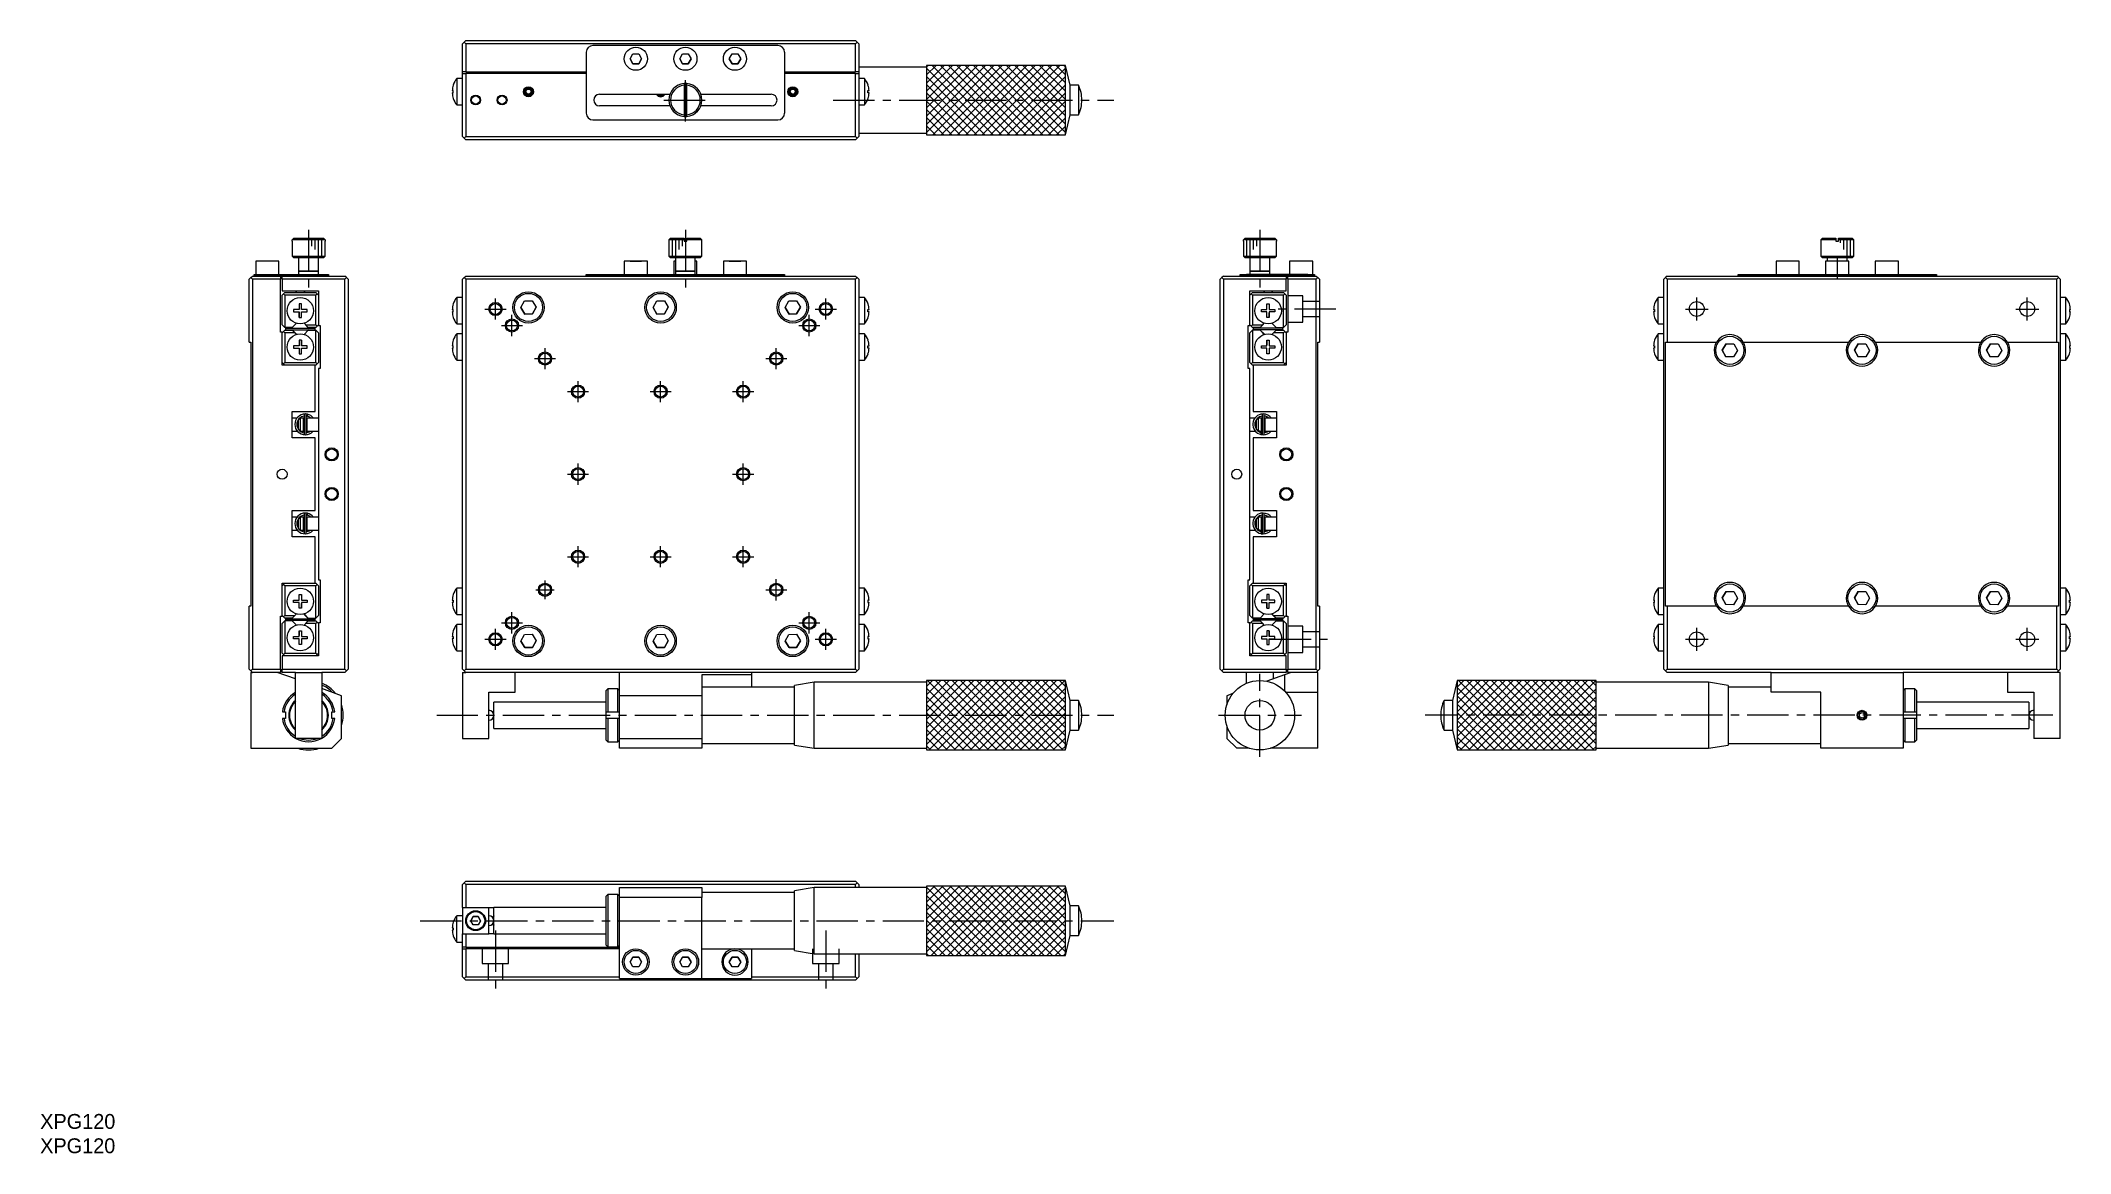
# Model space of a CAD drawing. Extents: x -231 to 383, y -28 to 309.
import ezdxf

# ---------------------------------------------------------------- set-up
doc = ezdxf.new("R2010")
doc.units = 0
doc.header["$LTSCALE"] = 10
doc.linetypes.add('CENTER', pattern=[2, 1.25, -0.25, 0.25, -0.25])
doc.linetypes.add('DASHED', pattern=[3.5, 2, -1.5])
doc.layers.get('0').update_dxf_attribs({"linetype": 'CONTINUOUS'})
doc.layers.add('CENTER', color=1, linetype='CENTER')
doc.styles.get("Standard").update_dxf_attribs({"font": 'FGP教科書体NT-M'})

msp = doc.modelspace()

# ---------------------------------------------------------------- texts
at = {"color": 7}
for p in [(-231.537331, -20.449134), (-231.551316, -27.818455)]:
    msp.add_text('XPG120', height=4.5, dxfattribs=at).set_placement(p)

# ---------------------------------------------------------------- linework, layer by layer
at = {"color": 7, "linetype": 'CONTINUOUS'}
for p, q in [((-103.739246, 308.047833), (-103.239246, 308.547833)), ((-103.739246, 299.547833), (-103.739246, 308.047833)), ((-102.739246, 309.047833), (-103.239246, 308.547833)), ((-103.239246, 308.547833), (-102.739246, 308.047833)), ((-102.739246, 309.047833), (15.260754, 309.047833)), ((-102.739246, 308.047833), (-102.739246, 299.547833)), ((15.260754, 308.047833), (-102.739246, 308.047833)), ((-8.239246, 307.547833), (-64.239246, 307.547833)), ((15.260754, 309.047833), (15.760754, 308.547833)), ((15.260754, 308.047833), (15.760754, 308.547833)), ((15.260754, 299.547833), (15.260754, 308.047833)), ((15.760754, 308.547833), (16.260754, 308.047833)), ((16.260754, 308.047833), (16.260754, 299.547833)), ((-66.239246, 305.547833), (-66.239246, 287.047833)), ((-52.971297, 303.547833), (-52.105272, 305.047833)), ((-52.105272, 302.047833), (-52.971297, 303.547833)), ((-52.971297, 303.547833), (-52.105272, 302.047833)), ((-52.105272, 305.047833), (-50.373221, 305.047833)), ((-50.373221, 302.047833), (-52.105272, 302.047833)), ((-52.105272, 302.047833), (-50.373221, 302.047833)), ((-50.373221, 305.047833), (-49.507195, 303.547833)), ((-49.507195, 303.547833), (-50.373221, 302.047833)), ((-50.373221, 302.047833), (-49.507195, 303.547833)), ((-37.971297, 303.547833), (-37.105272, 305.047833)), ((-37.105272, 302.047833), (-37.971297, 303.547833)), ((-37.971297, 303.547833), (-37.105272, 302.047833)), ((-37.105272, 305.047833), (-35.373221, 305.047833)), ((-35.373221, 302.047833), (-37.105272, 302.047833)), ((-37.105272, 302.047833), (-35.373221, 302.047833)), ((-35.373221, 305.047833), (-34.507195, 303.547833)), ((-34.507195, 303.547833), (-35.373221, 302.047833)), ((-35.373221, 302.047833), (-34.507195, 303.547833)), ((-22.971297, 303.547833), (-22.105272, 305.047833)), ((-22.105272, 302.047833), (-22.971297, 303.547833)), ((-22.971297, 303.547833), (-22.105272, 302.047833)), ((-22.105272, 305.047833), (-20.373221, 305.047833)), ((-20.373221, 302.047833), (-22.105272, 302.047833)), ((-22.105272, 302.047833), (-20.373221, 302.047833)), ((-20.373221, 305.047833), (-19.507195, 303.547833)), ((-19.507195, 303.547833), (-20.373221, 302.047833)), ((-20.373221, 302.047833), (-19.507195, 303.547833)), ((-6.239246, 305.547833), (-6.239246, 287.047833)), ((36.760754, 301.547833), (36.760754, 280.547833)), ((78.760754, 301.547833), (36.760754, 301.547833)), ((78.760754, 301.547833), (36.760754, 301.547833)), ((36.760754, 301.547833), (36.760754, 280.547833)), ((78.760754, 291.047833), (78.760754, 301.547833)), ((80.260754, 295.547833), (78.760754, 301.547833)), ((78.760754, 280.547833), (78.760754, 301.547833)), ((-106.501829, 295.583263), (-106.510878, 295.587677)), ((-105.462722, 297.547833), (-105.462722, 289.547833)), ((-103.739246, 297.547833), (-105.462722, 297.547833)), ((-103.739246, 297.547833), (-105.462722, 297.547833)), ((-102.739246, 299.547833), (-103.739246, 299.547833)), ((-103.739246, 299.047833), (-103.739246, 299.547833)), ((-103.739246, 295.197833), (-103.739246, 299.047833)), ((-103.739246, 299.047833), (-102.739246, 299.047833)), ((-103.739246, 291.897833), (-103.739246, 295.197833)), ((-102.739246, 299.547833), (-66.239246, 299.547833)), ((-66.239246, 299.047833), (-102.739246, 299.047833)), ((-102.739246, 299.047833), (-102.739246, 280.047833)), ((-36.639246, 296.031807), (-36.639246, 295.53002)), ((-36.639246, 295.53002), (-36.639246, 286.565646)), ((-35.839246, 295.53002), (-35.839246, 296.031807)), ((-35.839246, 286.565646), (-35.839246, 295.53002)), ((-6.239246, 299.547833), (15.260754, 299.547833)), ((15.260754, 299.047833), (-6.239246, 299.047833)), ((16.260754, 299.547833), (15.260754, 299.547833)), ((15.260754, 280.047833), (15.260754, 299.047833)), ((15.260754, 299.047833), (16.260754, 299.047833)), ((16.260754, 299.547833), (16.260754, 299.047833)), ((16.260754, 299.047833), (16.260754, 295.197833)), ((17.984229, 297.547833), (16.260754, 297.547833)), ((17.984229, 297.547833), (16.260754, 297.547833)), ((16.260754, 295.197833), (16.260754, 291.897833)), ((36.760754, 301.047833), (16.260773, 301.047833)), ((17.984229, 297.547833), (17.984229, 289.547833)), ((19.023336, 295.583263), (19.032385, 295.587677)), ((80.260754, 291.047833), (80.260754, 295.547833)), ((82.760754, 295.547833), (80.260754, 295.547833)), ((82.760754, 295.547833), (82.760754, 286.547833)), ((-106.501829, 293.907833), (-106.819277, 293.907833)), ((-106.819277, 293.187833), (-106.501829, 293.187833)), ((-106.510878, 291.507989), (-106.501829, 291.512402)), ((-106.501829, 293.187833), (-106.501829, 293.907833)), ((-105.462722, 289.547833), (-103.739246, 289.547833)), ((-105.462722, 289.547833), (-103.739246, 289.547833)), ((-103.739246, 280.047833), (-103.739246, 291.897833)), ((-84.605272, 293.547833), (-84.172259, 294.297833)), ((-84.172259, 292.797833), (-84.605272, 293.547833)), ((-84.605272, 293.547833), (-84.172259, 292.797833)), ((-84.172259, 294.297833), (-83.306233, 294.297833)), ((-83.306233, 292.797833), (-84.172259, 292.797833)), ((-84.172259, 292.797833), (-83.306233, 292.797833)), ((-83.306233, 294.297833), (-82.873221, 293.547833)), ((-82.873221, 293.547833), (-83.306233, 292.797833)), ((-83.306233, 292.797833), (-82.873221, 293.547833)), ((-62.239246, 292.797833), (-40.922995, 292.797833)), ((-40.922995, 289.297833), (-62.239246, 289.297833)), ((-31.555498, 292.797833), (-10.239246, 292.797833)), ((-10.239246, 289.297833), (-31.555498, 289.297833)), ((-4.605272, 293.547833), (-4.172259, 294.297833)), ((-4.172259, 292.797833), (-4.605272, 293.547833)), ((-4.605272, 293.547833), (-4.172259, 292.797833)), ((-4.172259, 294.297833), (-3.306233, 294.297833)), ((-3.306233, 292.797833), (-4.172259, 292.797833)), ((-4.172259, 292.797833), (-3.306233, 292.797833)), ((-3.306233, 294.297833), (-2.873221, 293.547833)), ((-2.873221, 293.547833), (-3.306233, 292.797833)), ((-3.306233, 292.797833), (-2.873221, 293.547833)), ((16.260754, 291.897833), (16.260754, 280.047833)), ((16.260754, 289.547833), (17.984229, 289.547833)), ((16.260754, 289.547833), (17.984229, 289.547833)), ((19.023336, 293.187833), (19.023336, 293.907833)), ((19.023336, 293.907833), (19.340785, 293.907833)), ((19.340785, 293.187833), (19.023336, 293.187833)), ((19.032385, 291.507989), (19.023336, 291.512402)), ((78.760754, 280.547833), (78.760754, 291.047833)), ((80.260754, 286.547833), (80.260754, 291.047833)), ((-64.239246, 285.047833), (-8.239246, 285.047833)), ((-36.639246, 286.565646), (-36.639246, 286.063858)), ((-35.839246, 286.063858), (-35.839246, 286.565646)), ((78.760754, 280.547833), (80.260754, 286.547833)), ((80.260754, 286.547833), (82.760754, 286.547833)), ((-103.739246, 280.047833), (-103.239246, 279.547833)), ((-103.239246, 279.547833), (-102.739246, 280.047833)), ((-103.239246, 279.547833), (-102.739246, 279.047833)), ((-102.739246, 280.047833), (15.260754, 280.047833)), ((15.260754, 279.047833), (-102.739246, 279.047833)), ((15.260754, 280.047833), (15.760754, 279.547833)), ((15.760754, 279.547833), (15.260754, 279.047833)), ((15.760754, 279.547833), (16.260754, 280.047833)), ((16.260754, 281.047833), (36.760754, 281.047833)), ((36.760754, 280.547833), (78.760754, 280.547833)), ((-155.308069, 248.269549), (-155.292043, 248.269549)), ((-155.308069, 248.269549), (-155.308069, 243.769549)), ((-155.292043, 248.769549), (-154.790256, 249.269549)), ((-145.324095, 248.769549), (-155.292043, 248.769549)), ((-155.292043, 248.269549), (-155.292043, 248.769549)), ((-154.790256, 249.269549), (-145.825882, 249.269549)), ((-145.825882, 249.269549), (-145.324095, 248.769549)), ((-145.324095, 248.769549), (-145.324095, 248.269549)), ((-145.324095, 248.269549), (-145.308069, 248.269549)), ((-145.308069, 243.769549), (-145.308069, 248.269549)), ((-40.739246, 249.269549), (-41.239246, 248.769549)), ((-36.639246, 248.769549), (-41.239246, 248.769549)), ((-41.239246, 248.769549), (-41.239246, 243.769549)), ((-40.739246, 249.269549), (-36.639246, 249.269549)), ((-36.639246, 249.269549), (-36.639246, 248.769549)), ((-36.639246, 248.769549), (-36.639246, 248.269549)), ((-36.639246, 248.269549), (-35.839246, 248.269549)), ((-35.839246, 249.269549), (-31.739246, 249.269549)), ((-35.839246, 248.769549), (-35.839246, 249.269549)), ((-31.239246, 248.769549), (-35.839246, 248.769549)), ((-35.839246, 248.269549), (-35.839246, 248.769549)), ((-31.239246, 248.769549), (-31.739246, 249.269549)), ((-31.239246, 243.769549), (-31.239246, 248.769549)), ((132.641801, 248.269549), (132.657826, 248.269549)), ((132.641801, 248.269549), (132.641801, 243.769549)), ((132.657826, 248.769549), (133.159614, 249.269549)), ((132.657826, 248.269549), (132.657826, 248.769549)), ((142.625775, 248.769549), (132.657826, 248.769549)), ((133.159614, 249.269549), (142.123988, 249.269549)), ((142.123988, 249.269549), (142.625775, 248.769549)), ((142.625775, 248.769549), (142.625775, 248.269549)), ((142.625775, 248.269549), (142.641801, 248.269549)), ((142.641801, 243.769549), (142.641801, 248.269549)), ((307.89795, 249.269549), (307.39795, 248.769549)), ((311.99795, 248.769549), (307.39795, 248.769549)), ((307.39795, 248.769549), (307.39795, 243.769549)), ((307.89795, 249.269549), (311.99795, 249.269549)), ((311.99795, 249.269549), (311.99795, 248.769549)), ((311.99795, 248.769549), (311.99795, 248.269549)), ((311.99795, 248.269549), (312.79795, 248.269549)), ((312.79795, 249.269549), (316.89795, 249.269549)), ((312.79795, 248.769549), (312.79795, 249.269549)), ((317.39795, 248.769549), (312.79795, 248.769549)), ((312.79795, 248.269549), (312.79795, 248.769549)), ((317.39795, 248.769549), (316.89795, 249.269549)), ((317.39795, 243.769549), (317.39795, 248.769549)), ((-159.308069, 242.269549), (-166.308069, 242.269549)), ((-166.308069, 242.269549), (-166.308069, 238.269549)), ((-159.308069, 238.269549), (-159.308069, 242.269549)), ((-155.308069, 243.769549), (-145.308069, 243.769549)), ((-155.308069, 243.769549), (-154.808069, 243.269549)), ((-145.808069, 243.269549), (-154.808069, 243.269549)), ((-153.308069, 243.269549), (-153.308069, 239.269549)), ((-147.308069, 239.269549), (-147.308069, 243.269549)), ((-145.808069, 243.269549), (-145.308069, 243.769549)), ((-51.239246, 242.269549), (-54.739246, 242.269549)), ((-47.739246, 242.269549), (-54.739246, 242.269549)), ((-54.739246, 242.269549), (-54.739246, 238.269549)), ((-52.105272, 242.269549), (-52.971297, 242.269549)), ((-52.971297, 242.269549), (-52.105272, 242.269549)), ((-50.373221, 242.269549), (-52.105272, 242.269549)), ((-52.105272, 242.269549), (-50.373221, 242.269549)), ((-47.739246, 242.269549), (-51.239246, 242.269549)), ((-49.507195, 242.269549), (-50.373221, 242.269549)), ((-50.373221, 242.269549), (-49.507195, 242.269549)), ((-47.739246, 238.269549), (-47.739246, 242.269549)), ((-41.239246, 243.769549), (-31.239246, 243.769549)), ((-41.239246, 243.769549), (-40.739246, 243.269549)), ((-31.739246, 243.269549), (-40.739246, 243.269549)), ((-39.239246, 242.269549), (-39.739246, 242.269549)), ((-39.239246, 242.269549), (-39.739246, 242.269549)), ((-39.739246, 242.269549), (-39.739246, 238.269549)), ((-39.239246, 243.269549), (-39.239246, 239.269549)), ((-33.239246, 239.269549), (-33.239246, 243.269549)), ((-32.739246, 242.269549), (-33.239246, 242.269549)), ((-32.739246, 242.269549), (-33.239246, 242.269549)), ((-32.739246, 238.269549), (-32.739246, 242.269549)), ((-31.739246, 243.269549), (-31.239246, 243.769549)), ((-21.239246, 242.269549), (-24.739246, 242.269549)), ((-17.739246, 242.269549), (-24.739246, 242.269549)), ((-24.739246, 242.269549), (-24.739246, 238.269549)), ((-22.105272, 242.269549), (-22.971297, 242.269549)), ((-22.971297, 242.269549), (-22.105272, 242.269549)), ((-20.373221, 242.269549), (-22.105272, 242.269549)), ((-22.105272, 242.269549), (-20.373221, 242.269549)), ((-17.739246, 242.269549), (-21.239246, 242.269549)), ((-19.507195, 242.269549), (-20.373221, 242.269549)), ((-20.373221, 242.269549), (-19.507195, 242.269549)), ((-17.739246, 238.269549), (-17.739246, 242.269549)), ((132.641801, 243.769549), (142.641801, 243.769549)), ((132.641801, 243.769549), (133.141801, 243.269549)), ((142.141801, 243.269549), (133.141801, 243.269549)), ((134.641801, 243.269549), (134.641801, 239.269549)), ((140.641801, 239.269549), (140.641801, 243.269549)), ((142.141801, 243.269549), (142.641801, 243.769549)), ((153.641801, 242.269549), (146.641801, 242.269549)), ((146.641801, 242.269549), (146.641801, 238.269549)), ((153.641801, 238.269549), (153.641801, 242.269549)), ((297.39795, 242.269549), (293.89795, 242.269549)), ((293.89795, 242.269549), (293.89795, 238.269549)), ((300.89795, 242.269549), (297.39795, 242.269549)), ((300.89795, 238.269549), (300.89795, 242.269549)), ((307.39795, 243.769549), (312.39795, 243.769549)), ((307.39795, 243.769549), (307.89795, 243.269549)), ((312.39795, 243.269549), (307.89795, 243.269549)), ((312.39795, 242.269549), (308.89795, 242.269549)), ((308.89795, 242.269549), (308.89795, 238.269549)), ((309.39795, 243.269549), (309.39795, 242.269549)), ((312.39795, 243.769549), (317.39795, 243.769549)), ((316.89795, 243.269549), (312.39795, 243.269549)), ((315.89795, 242.269549), (312.39795, 242.269549)), ((315.39795, 242.269549), (315.39795, 243.269549)), ((315.89795, 238.269549), (315.89795, 242.269549)), ((316.89795, 243.269549), (317.39795, 243.769549)), ((327.39795, 242.269549), (323.89795, 242.269549)), ((323.89795, 242.269549), (323.89795, 238.269549)), ((330.89795, 242.269549), (327.39795, 242.269549)), ((330.89795, 238.269549), (330.89795, 242.269549)), ((-168.308069, 236.769549), (-167.808069, 237.269549)), ((-168.308069, 217.769549), (-168.308069, 236.769549)), ((-167.808069, 237.269549), (-167.308069, 237.769549)), ((-167.308069, 236.769549), (-167.808069, 237.269549)), ((-167.308069, 237.769549), (-158.808069, 237.769549)), ((-158.808069, 236.769549), (-167.308069, 236.769549)), ((-167.308069, 236.769549), (-167.308069, 118.769549)), ((-166.808069, 237.969549), (-166.808069, 238.269549)), ((-166.808069, 238.269549), (-164.808069, 238.269549)), ((-166.808069, 237.769549), (-166.808069, 237.969549)), ((-166.808069, 237.969549), (-164.808069, 237.969549)), ((-164.808069, 237.969549), (-166.808069, 237.969549)), ((-164.808069, 238.269549), (-146.308069, 238.269549)), ((-164.808069, 237.969549), (-160.808069, 237.969549)), ((-164.808069, 237.969549), (-160.808069, 237.969549)), ((-160.808069, 237.969549), (-146.308069, 237.969549)), ((-158.808069, 237.969549), (-158.808069, 237.769549)), ((-158.808069, 237.769549), (-158.808069, 236.769549)), ((-158.808069, 220.769549), (-158.808069, 236.769549)), ((-158.308069, 237.769549), (-139.308069, 237.769549)), ((-158.308069, 236.769549), (-158.308069, 237.769549)), ((-158.308069, 236.769549), (-158.308069, 233.269549)), ((-139.308069, 236.769549), (-158.308069, 236.769549)), ((-153.308069, 239.269549), (-147.308069, 239.269549)), ((-147.308069, 239.269549), (-153.308069, 239.269549)), ((-153.308069, 239.269549), (-153.308069, 238.269549)), ((-151.808069, 237.969549), (-151.808069, 237.769568)), ((-148.808069, 237.769568), (-148.808069, 237.969549)), ((-147.308069, 238.269549), (-147.308069, 239.269549)), ((-146.308069, 238.269549), (-144.308069, 238.269549)), ((-144.308069, 237.969549), (-146.308069, 237.969549)), ((-144.308069, 238.269549), (-144.308069, 237.969549)), ((-138.808069, 237.269549), (-139.308069, 237.769549)), ((-139.308069, 236.769549), (-138.808069, 237.269549)), ((-139.308069, 118.769549), (-139.308069, 236.769549)), ((-138.808069, 237.269549), (-138.308069, 236.769549)), ((-138.308069, 236.769549), (-138.308069, 118.769549)), ((-103.739246, 236.769549), (-103.239246, 237.269549)), ((-103.739246, 228.919549), (-103.739246, 236.769549)), ((-103.239246, 237.269549), (-102.739246, 237.769549)), ((-103.239246, 237.269549), (-102.739246, 236.769549)), ((-102.739246, 237.769549), (15.260754, 237.769549)), ((-102.739246, 236.769549), (-102.739246, 118.769549)), ((15.260754, 236.769549), (-102.739246, 236.769549)), ((-66.239246, 237.969549), (-66.239246, 238.269549)), ((-66.239246, 238.269549), (-64.239246, 238.269549)), ((-66.239246, 237.769549), (-66.239246, 237.969549)), ((-64.239246, 237.969549), (-66.239246, 237.969549)), ((-64.239246, 238.269549), (-8.239246, 238.269549)), ((-8.239246, 237.969549), (-64.239246, 237.969549)), ((-39.239246, 239.269549), (-36.239247, 239.269549)), ((-36.239246, 239.269549), (-39.239246, 239.269549)), ((-39.239246, 239.269549), (-39.239246, 238.269549)), ((-37.739246, 237.969549), (-37.739246, 237.769568)), ((-36.239247, 239.269549), (-33.239246, 239.269549)), ((-33.239246, 239.269549), (-36.239246, 239.269549)), ((-34.739246, 237.769568), (-34.739246, 237.969549)), ((-33.239246, 238.269549), (-33.239246, 239.269549)), ((-8.239246, 238.269549), (-6.239246, 238.269549)), ((-6.239246, 237.969549), (-8.239246, 237.969549)), ((-6.239246, 238.269549), (-6.239246, 237.969549)), ((-6.239246, 237.969549), (-6.239246, 237.769549)), ((15.260754, 237.769549), (15.760754, 237.269549)), ((15.760754, 237.269549), (15.260754, 236.769549)), ((15.260754, 118.769549), (15.260754, 236.769549)), ((15.760754, 237.269549), (16.260754, 236.769549)), ((16.260754, 236.769549), (16.260754, 228.919549)), ((126.141801, 237.269549), (125.641801, 236.769549)), ((125.641801, 118.769549), (125.641801, 236.769549)), ((126.641801, 237.769549), (126.141801, 237.269549)), ((126.141801, 237.269549), (126.641801, 236.769549)), ((126.641801, 237.769549), (145.641801, 237.769549)), ((126.641801, 236.769549), (126.641801, 118.769549)), ((145.641801, 236.769549), (126.641801, 236.769549)), ((131.641801, 237.969549), (131.641801, 238.269549)), ((131.641801, 238.269549), (133.641801, 238.269549)), ((133.641801, 237.969549), (131.641801, 237.969549)), ((152.141801, 238.269549), (133.641801, 238.269549)), ((148.141801, 237.969549), (133.641801, 237.969549)), ((134.641801, 239.269549), (140.641801, 239.269549)), ((140.641801, 239.269549), (134.641801, 239.269549)), ((134.641801, 239.269549), (134.641801, 238.269549)), ((136.141801, 237.969549), (136.141801, 237.769568)), ((139.141801, 237.769568), (139.141801, 237.969549)), ((140.641801, 238.269549), (140.641801, 239.269549)), ((145.641801, 237.769549), (145.641801, 236.769549)), ((145.641801, 233.269549), (145.641801, 236.769549)), ((146.141801, 237.769549), (146.141801, 237.969549)), ((146.141801, 236.769549), (146.141801, 237.769549)), ((146.141801, 237.769549), (154.641801, 237.769549)), ((154.641801, 236.769549), (146.141801, 236.769549)), ((146.141801, 236.769549), (146.141801, 220.769549)), ((152.141801, 237.969549), (148.141801, 237.969549)), ((152.141801, 237.969549), (148.141801, 237.969549)), ((152.141801, 238.269549), (154.141801, 238.269549)), ((152.141801, 237.969549), (154.141801, 237.969549)), ((154.141801, 237.969549), (152.141801, 237.969549)), ((154.141801, 238.269549), (154.141801, 237.969549)), ((154.141801, 237.969549), (154.141801, 237.769549)), ((154.641801, 237.769549), (155.141801, 237.269549)), ((155.141801, 237.269549), (154.641801, 236.769549)), ((154.641801, 118.769549), (154.641801, 236.769549)), ((155.641801, 236.769549), (155.141801, 237.269549)), ((155.641801, 236.769549), (155.641801, 217.769549)), ((260.39795, 237.269549), (259.89795, 236.769549)), ((259.89795, 228.919549), (259.89795, 236.769549)), ((260.89795, 237.769549), (260.39795, 237.269549)), ((260.89795, 236.769549), (260.39795, 237.269549)), ((260.89795, 237.769549), (378.89795, 237.769549)), ((260.89795, 236.769549), (260.89795, 217.769549)), ((378.89795, 236.769549), (260.89795, 236.769549)), ((282.39795, 237.969549), (282.39795, 238.269549)), ((282.39795, 238.269549), (284.39795, 238.269549)), ((282.39795, 237.769549), (282.39795, 237.969549)), ((282.39795, 237.969549), (284.39795, 237.969549)), ((284.39795, 237.969549), (282.39795, 237.969549)), ((284.39795, 238.269549), (340.39795, 238.269549)), ((284.39795, 237.969549), (340.39795, 237.969549)), ((340.39795, 237.969549), (284.39795, 237.969549)), ((340.39795, 238.269549), (342.39795, 238.269549)), ((340.39795, 237.969549), (342.39795, 237.969549)), ((342.39795, 237.969549), (340.39795, 237.969549)), ((342.39795, 238.269549), (342.39795, 237.969549)), ((342.39795, 237.969549), (342.39795, 237.769549)), ((379.39795, 237.269549), (378.89795, 237.769549)), ((378.89795, 236.769549), (379.39795, 237.269549)), ((378.89795, 217.769549), (378.89795, 236.769549)), ((379.89795, 236.769549), (379.39795, 237.269549)), ((379.89795, 236.769549), (379.89795, 228.919549)), ((-158.308069, 233.269549), (-154.308069, 233.269549)), ((-158.308069, 231.969549), (-157.908069, 232.369549)), ((-158.308069, 222.969549), (-158.308069, 231.969549)), ((-157.508069, 232.769549), (-157.908069, 232.369549)), ((-157.908069, 232.369549), (-157.508069, 231.969549)), ((-157.508069, 232.769549), (-148.108069, 232.769549)), ((-157.508069, 231.969549), (-157.508069, 222.169549)), ((-148.108069, 231.969549), (-157.508069, 231.969549)), ((-153.168069, 227.629549), (-154.843499, 227.629549)), ((-154.843499, 227.629549), (-154.843499, 226.909549)), ((-154.308069, 233.269549), (-151.808064, 233.269549)), ((-154.308069, 233.269549), (-154.058069, 233.019549)), ((-154.058069, 233.019549), (-153.808069, 232.769549)), ((-152.448069, 229.30498), (-153.168069, 229.30498)), ((-153.168069, 229.30498), (-153.168069, 227.629549)), ((-153.168069, 229.30498), (-153.168069, 227.957578)), ((-152.448069, 227.629549), (-152.448069, 229.30498)), ((-150.772638, 227.629549), (-152.448069, 227.629549)), ((-151.808069, 232.769549), (-151.558069, 233.019549)), ((-151.808064, 233.269549), (-151.308069, 233.269549)), ((-151.558069, 233.019549), (-151.308069, 233.269549)), ((-151.308069, 233.269549), (-148.808074, 233.269549)), ((-150.772638, 226.909549), (-150.772638, 227.629549)), ((-148.808074, 233.269549), (-147.308069, 233.269549)), ((-147.708069, 232.369549), (-148.108069, 232.769549)), ((-148.108069, 231.969549), (-147.708069, 232.369549)), ((-148.108069, 222.969549), (-148.108069, 231.969549)), ((-147.708069, 232.369549), (-147.308069, 231.969549)), ((-147.308069, 233.269549), (-147.308069, 222.769549)), ((-106.501829, 227.629549), (-106.819277, 227.629549)), ((-106.501829, 229.30498), (-106.510878, 229.309393)), ((-106.501829, 226.909549), (-106.501829, 227.629549)), ((-105.462722, 231.269549), (-105.462722, 223.269549)), ((-103.739246, 231.269549), (-105.462722, 231.269549)), ((-103.739246, 225.619549), (-103.739246, 228.919549)), ((-86.048553, 228.248634), (-84.912013, 230.259009)), ((-84.875786, 226.259173), (-86.048553, 228.248634)), ((-86.048553, 228.248634), (-84.875786, 226.259173)), ((-84.912013, 230.259009), (-82.602706, 230.279925)), ((-82.602706, 230.279925), (-81.42994, 228.290464)), ((-81.42994, 228.290464), (-82.56648, 226.280089)), ((-82.56648, 226.280089), (-81.42994, 228.290464)), ((-46.048553, 228.248634), (-44.912013, 230.259009)), ((-44.875786, 226.259173), (-46.048553, 228.248634)), ((-46.048553, 228.248634), (-44.875786, 226.259173)), ((-44.912013, 230.259009), (-42.602706, 230.279925)), ((-42.602706, 230.279925), (-41.42994, 228.290464)), ((-41.42994, 228.290464), (-42.56648, 226.280089)), ((-42.56648, 226.280089), (-41.42994, 228.290464)), ((-6.048553, 228.248634), (-4.912013, 230.259009)), ((-4.875786, 226.259173), (-6.048553, 228.248634)), ((-6.048553, 228.248634), (-4.875786, 226.259173)), ((-4.912013, 230.259009), (-2.602706, 230.279925)), ((-2.602706, 230.279925), (-1.42994, 228.290464)), ((-1.42994, 228.290464), (-2.56648, 226.280089)), ((-2.56648, 226.280089), (-1.42994, 228.290464)), ((17.984229, 231.269549), (16.260754, 231.269549)), ((16.260754, 228.919549), (16.260754, 225.619549)), ((17.984229, 231.269549), (17.984229, 223.269549)), ((19.023336, 229.30498), (19.032385, 229.309393)), ((19.023336, 227.629549), (19.340785, 227.629549)), ((19.023336, 226.909549), (19.023336, 227.629549)), ((134.641801, 233.269549), (136.141806, 233.269549)), ((134.641801, 222.769549), (134.641801, 233.269549)), ((134.641801, 231.969549), (135.041801, 232.369549)), ((135.441801, 232.769549), (135.041801, 232.369549)), ((135.041801, 232.369549), (135.441801, 231.969549)), ((135.441801, 232.769549), (144.841801, 232.769549)), ((144.841801, 231.969549), (135.441801, 231.969549)), ((135.441801, 231.969549), (135.441801, 222.969549)), ((136.141806, 233.269549), (138.641801, 233.269549)), ((138.10637, 227.629549), (139.781801, 227.629549)), ((138.10637, 226.909549), (138.10637, 227.629549)), ((138.641801, 233.269549), (139.141796, 233.269549)), ((138.641801, 233.269549), (138.891801, 233.019549)), ((138.891801, 233.019549), (139.141801, 232.769549)), ((139.141796, 233.269549), (141.641801, 233.269549)), ((139.781801, 229.30498), (140.501801, 229.30498)), ((139.781801, 227.629549), (139.781801, 229.30498)), ((140.501801, 229.30498), (140.501801, 227.629549)), ((140.501801, 229.30498), (140.501801, 227.957578)), ((140.501801, 227.629549), (142.177231, 227.629549)), ((141.141801, 232.769549), (141.391801, 233.019549)), ((141.391801, 233.019549), (141.641801, 233.269549)), ((141.641801, 233.269549), (145.641801, 233.269549)), ((142.177231, 227.629549), (142.177231, 226.909549)), ((145.241801, 232.369549), (144.841801, 232.769549)), ((144.841801, 231.969549), (145.241801, 232.369549)), ((144.841801, 222.169549), (144.841801, 231.969549)), ((145.241801, 232.369549), (145.641801, 231.969549)), ((145.641801, 231.969549), (145.641801, 222.969549)), ((256.81792, 227.629549), (257.135368, 227.629549)), ((257.126319, 229.309393), (257.135368, 229.30498)), ((257.126319, 229.309393), (257.135368, 229.30498)), ((257.135368, 227.629549), (257.135368, 226.909549)), ((258.174475, 227.269549), (258.174475, 231.269549)), ((259.89795, 231.269549), (258.174475, 231.269549)), ((259.89795, 225.619549), (259.89795, 228.919549)), ((381.621426, 231.269549), (379.89795, 231.269549)), ((379.89795, 228.919549), (379.89795, 225.619549)), ((381.621426, 227.269549), (381.621426, 231.269549)), ((382.669582, 229.309393), (382.660533, 229.30498)), ((382.669582, 229.309393), (382.660533, 229.30498)), ((382.977981, 227.629549), (382.660533, 227.629549)), ((382.660533, 227.629549), (382.660533, 226.909549)), ((-157.508069, 222.169549), (-158.308069, 222.969549)), ((-157.508069, 221.369549), (-157.908069, 220.969549)), ((-155.236496, 222.169549), (-157.508069, 222.169549)), ((-157.508069, 221.369549), (-155.236496, 221.369549)), ((-157.308069, 222.019549), (-148.308069, 222.019549)), ((-157.308069, 222.019549), (-157.308069, 221.519549)), ((-157.308069, 221.519549), (-148.308069, 221.519549)), ((-155.307207, 222.169549), (-155.457207, 222.019549)), ((-155.386496, 222.019549), (-155.236496, 222.169549)), ((-155.236496, 221.369549), (-155.386496, 221.519549)), ((-155.315785, 221.519549), (-153.910785, 220.114548)), ((-155.236496, 222.169549), (-153.965408, 223.440637)), ((-155.236496, 221.369549), (-154.436496, 220.569549)), ((-154.843499, 226.909549), (-153.168069, 226.909549)), ((-153.168069, 226.909549), (-153.168069, 225.234119)), ((-153.168069, 225.234119), (-153.168069, 226.58152)), ((-153.168069, 225.234119), (-152.448069, 225.234119)), ((-152.448069, 225.234119), (-152.448069, 226.909549)), ((-152.448069, 226.909549), (-150.772638, 226.909549)), ((-151.65073, 223.440637), (-151.179642, 222.969549)), ((-150.379642, 221.369549), (-151.65073, 220.098461)), ((-151.179642, 222.969549), (-148.108069, 222.969549)), ((-150.379642, 222.169549), (-151.179642, 222.969549)), ((-148.108069, 222.169549), (-150.379642, 222.169549)), ((-150.229642, 221.519549), (-150.379642, 221.369549)), ((-150.379642, 221.369549), (-148.108069, 221.369549)), ((-150.158931, 222.019549), (-150.308931, 222.169549)), ((-148.308069, 221.519549), (-148.308069, 222.019549)), ((-147.708069, 222.569549), (-148.108069, 222.969549)), ((-148.108069, 222.169549), (-147.708069, 222.569549)), ((-148.108069, 211.569549), (-148.108069, 221.369549)), ((-148.108069, 221.369549), (-147.308069, 220.569549)), ((-147.308069, 222.969549), (-147.708069, 222.569549)), ((-147.308069, 222.769549), (-146.808069, 222.769549)), ((-146.808069, 222.769549), (-146.808069, 209.769549)), ((-106.819277, 226.909549), (-106.501829, 226.909549)), ((-106.510878, 225.229705), (-106.501829, 225.234119)), ((-105.462722, 223.269549), (-103.739246, 223.269549)), ((-103.739246, 217.919549), (-103.739246, 225.619549)), ((-82.56648, 226.280089), (-84.875786, 226.259173)), ((-84.875786, 226.259173), (-82.56648, 226.280089)), ((-42.56648, 226.280089), (-44.875786, 226.259173)), ((-44.875786, 226.259173), (-42.56648, 226.280089)), ((-2.56648, 226.280089), (-4.875786, 226.259173)), ((-4.875786, 226.259173), (-2.56648, 226.280089)), ((16.260754, 225.619549), (16.260754, 217.919549)), ((16.260754, 223.269549), (17.984229, 223.269549)), ((19.340785, 226.909549), (19.023336, 226.909549)), ((19.032385, 225.229705), (19.023336, 225.234119)), ((134.141801, 222.769549), (134.641801, 222.769549)), ((134.141801, 209.769549), (134.141801, 222.769549)), ((135.041801, 222.569549), (134.641801, 222.969549)), ((134.641801, 220.569549), (135.441801, 221.369549)), ((135.441801, 222.969549), (135.041801, 222.569549)), ((135.041801, 222.569549), (135.441801, 222.169549)), ((135.441801, 222.969549), (138.513374, 222.969549)), ((137.713374, 222.169549), (135.441801, 222.169549)), ((135.441801, 221.369549), (135.441801, 211.569549)), ((137.713374, 221.369549), (135.441801, 221.369549)), ((135.641801, 222.019549), (135.641801, 221.519549)), ((144.641801, 222.019549), (135.641801, 222.019549)), ((144.641801, 221.519549), (135.641801, 221.519549)), ((137.642663, 222.169549), (137.492663, 222.019549)), ((137.563374, 222.019549), (137.713374, 222.169549)), ((137.713374, 221.369549), (137.563374, 221.519549)), ((137.634084, 221.519549), (139.039085, 220.114548)), ((138.513374, 222.969549), (137.713374, 222.169549)), ((138.984462, 220.098461), (137.713374, 221.369549)), ((139.781801, 226.909549), (138.10637, 226.909549)), ((138.513374, 222.969549), (138.984462, 223.440637)), ((139.781801, 225.234119), (139.781801, 226.909549)), ((140.501801, 225.234119), (139.781801, 225.234119)), ((140.501801, 226.909549), (140.501801, 225.234119)), ((142.177231, 226.909549), (140.501801, 226.909549)), ((140.501801, 225.234119), (140.501801, 226.58152)), ((141.29914, 223.440637), (142.570228, 222.169549)), ((141.770228, 220.569549), (142.570228, 221.369549)), ((142.570228, 222.169549), (144.841801, 222.169549)), ((142.720228, 221.519549), (142.570228, 221.369549)), ((142.570228, 221.369549), (144.841801, 221.369549)), ((142.790939, 222.019549), (142.640939, 222.169549)), ((144.641801, 221.519549), (144.641801, 222.019549)), ((145.641801, 222.969549), (144.841801, 222.169549)), ((145.241801, 220.969549), (144.841801, 221.369549)), ((257.135368, 226.909549), (256.81792, 226.909549)), ((257.135368, 225.234119), (257.126319, 225.229705)), ((257.135368, 225.234119), (257.126319, 225.229705)), ((258.174475, 223.269549), (258.174475, 227.269549)), ((258.174475, 223.269549), (259.89795, 223.269549)), ((259.89795, 217.919549), (259.89795, 225.619549)), ((379.89795, 225.619549), (379.89795, 217.919549)), ((379.89795, 223.269549), (381.621426, 223.269549)), ((381.621426, 223.269549), (381.621426, 227.269549)), ((382.660533, 226.909549), (382.977981, 226.909549)), ((382.660533, 225.234119), (382.669582, 225.229705)), ((382.660533, 225.234119), (382.669582, 225.229705)), ((-168.308069, 217.769549), (-167.808069, 217.769549)), ((-167.808069, 217.769549), (-167.808069, 137.769549)), ((-158.308069, 220.769549), (-158.808069, 220.769549)), ((-158.308069, 220.569549), (-157.908069, 220.969549)), ((-158.308069, 210.769549), (-158.308069, 220.769549)), ((-157.908069, 220.969549), (-157.508069, 220.569549)), ((-154.436496, 220.569549), (-157.508069, 220.569549)), ((-157.508069, 220.569549), (-157.508069, 211.569549)), ((-153.168069, 216.629549), (-154.843499, 216.629549)), ((-154.843499, 216.629549), (-154.843499, 215.909549)), ((-154.843499, 215.909549), (-153.168069, 215.909549)), ((-153.965408, 220.098461), (-154.436496, 220.569549)), ((-152.448069, 218.30498), (-153.168069, 218.30498)), ((-153.168069, 218.30498), (-153.168069, 216.629549)), ((-153.168069, 215.909549), (-153.168069, 214.234119)), ((-152.448069, 216.629549), (-152.448069, 218.30498)), ((-152.448069, 218.30498), (-152.448069, 216.957578)), ((-150.772638, 216.629549), (-152.448069, 216.629549)), ((-152.448069, 215.909549), (-150.772638, 215.909549)), ((-152.448069, 214.234119), (-152.448069, 215.909549)), ((-152.448069, 214.234119), (-152.448069, 215.58152)), ((-150.772638, 215.909549), (-150.772638, 216.629549)), ((-147.308069, 220.569549), (-147.308069, 211.569549)), ((-106.501829, 216.629549), (-106.819277, 216.629549)), ((-106.819277, 215.909549), (-106.501829, 215.909549)), ((-106.501829, 218.30498), (-106.510878, 218.309393)), ((-106.501829, 218.30498), (-106.510878, 218.309393)), ((-106.501829, 215.909549), (-106.501829, 216.629549)), ((-105.462722, 220.269549), (-105.462722, 216.269549)), ((-103.739246, 220.269549), (-105.462722, 220.269549)), ((-105.462722, 216.269549), (-105.462722, 212.269549)), ((-103.739246, 214.619549), (-103.739246, 217.919549)), ((17.984229, 220.269549), (16.260754, 220.269549)), ((16.260754, 217.919549), (16.260754, 214.619549)), ((17.984229, 220.269549), (17.984229, 216.269549)), ((17.984229, 216.269549), (17.984229, 212.269549)), ((19.023336, 218.30498), (19.032385, 218.309393)), ((19.023336, 218.30498), (19.032385, 218.309393)), ((19.023336, 216.629549), (19.340785, 216.629549)), ((19.023336, 215.909549), (19.023336, 216.629549)), ((19.340785, 215.909549), (19.023336, 215.909549)), ((134.641801, 211.569549), (134.641801, 220.569549)), ((138.10637, 216.629549), (139.781801, 216.629549)), ((138.10637, 215.909549), (138.10637, 216.629549)), ((139.781801, 215.909549), (138.10637, 215.909549)), ((139.781801, 218.30498), (140.501801, 218.30498)), ((139.781801, 216.629549), (139.781801, 218.30498)), ((139.781801, 218.30498), (139.781801, 216.957578)), ((139.781801, 214.234119), (139.781801, 215.909549)), ((139.781801, 214.234119), (139.781801, 215.58152)), ((140.501801, 218.30498), (140.501801, 216.629549)), ((140.501801, 216.629549), (142.177231, 216.629549)), ((140.501801, 215.909549), (140.501801, 214.234119)), ((142.177231, 215.909549), (140.501801, 215.909549)), ((141.770228, 220.569549), (141.29914, 220.098461)), ((144.841801, 220.569549), (141.770228, 220.569549)), ((142.177231, 216.629549), (142.177231, 215.909549)), ((144.841801, 220.569549), (145.241801, 220.969549)), ((144.841801, 211.569549), (144.841801, 220.569549)), ((145.241801, 220.969549), (145.641801, 220.569549)), ((145.641801, 220.769549), (145.641801, 210.769549)), ((146.141801, 220.769549), (145.641801, 220.769549)), ((155.141801, 217.769549), (155.641801, 217.769549)), ((155.141801, 137.769549), (155.141801, 217.769549)), ((256.81792, 216.629549), (257.135368, 216.629549)), ((257.135368, 215.909549), (256.81792, 215.909549)), ((257.126319, 218.309393), (257.135368, 218.30498)), ((257.135368, 216.629549), (257.135368, 215.909549)), ((258.174475, 212.269549), (258.174475, 220.269549)), ((259.89795, 220.269549), (258.174475, 220.269549)), ((259.89795, 214.619549), (259.89795, 217.919549)), ((260.39795, 217.769549), (260.89795, 217.769549)), ((260.39795, 137.769549), (260.39795, 217.769549)), ((260.89795, 217.769549), (275.859077, 217.769549)), ((277.588644, 215.290464), (278.76141, 217.279925)), ((278.76141, 217.279925), (277.588644, 215.290464)), ((278.725184, 213.280089), (277.588644, 215.290464)), ((277.588644, 215.290464), (278.725184, 213.280089)), ((278.76141, 217.279925), (281.070717, 217.259009)), ((282.207257, 215.248634), (281.03449, 213.259173)), ((281.070717, 217.259009), (282.207257, 215.248634)), ((283.936824, 217.769549), (315.859077, 217.769549)), ((317.588644, 215.290464), (318.76141, 217.279925)), ((318.76141, 217.279925), (317.588644, 215.290464)), ((318.725184, 213.280089), (317.588644, 215.290464)), ((317.588644, 215.290464), (318.725184, 213.280089)), ((318.76141, 217.279925), (321.070717, 217.259009)), ((322.207257, 215.248634), (321.03449, 213.259173)), ((321.070717, 217.259009), (322.207257, 215.248634)), ((323.936824, 217.769549), (355.859077, 217.769549)), ((357.588644, 215.290464), (358.76141, 217.279925)), ((358.76141, 217.279925), (357.588644, 215.290464)), ((358.725184, 213.280089), (357.588644, 215.290464)), ((357.588644, 215.290464), (358.725184, 213.280089)), ((358.76141, 217.279925), (361.070717, 217.259009)), ((362.207257, 215.248634), (361.03449, 213.259173)), ((361.070717, 217.259009), (362.207257, 215.248634)), ((363.936824, 217.769549), (378.89795, 217.769549)), ((378.89795, 217.769549), (379.39795, 217.769549)), ((379.39795, 217.769549), (379.39795, 137.769549)), ((381.621426, 220.269549), (379.89795, 220.269549)), ((379.89795, 217.919549), (379.89795, 214.619549)), ((381.621426, 212.269549), (381.621426, 220.269549)), ((382.669582, 218.309393), (382.660533, 218.30498)), ((382.977981, 216.629549), (382.660533, 216.629549)), ((382.660533, 216.629549), (382.660533, 215.909549)), ((382.660533, 215.909549), (382.977981, 215.909549)), ((-157.908069, 211.169549), (-158.308069, 211.569549)), ((-148.308069, 210.769549), (-158.308069, 210.769549)), ((-157.508069, 211.569549), (-157.908069, 211.169549)), ((-157.908069, 211.169549), (-157.508069, 210.769549)), ((-157.508069, 211.569549), (-148.108069, 211.569549)), ((-153.168069, 214.234119), (-152.448069, 214.234119)), ((-148.108069, 210.769549), (-148.308069, 210.769549)), ((-148.308069, 196.769549), (-148.308069, 210.769549)), ((-147.708069, 211.169549), (-148.108069, 211.569549)), ((-148.108069, 210.769549), (-147.708069, 211.169549)), ((-147.308069, 211.569549), (-147.708069, 211.169549)), ((-147.308069, 209.769549), (-147.308069, 145.769549)), ((-146.808069, 209.769549), (-147.308069, 209.769549)), ((-106.510878, 214.229705), (-106.501829, 214.234119)), ((-106.510878, 214.229705), (-106.501829, 214.234119)), ((-105.462722, 212.269549), (-103.739246, 212.269549)), ((-103.739246, 140.919549), (-103.739246, 214.619549)), ((16.260754, 214.619549), (16.260754, 140.919549)), ((16.260754, 212.269549), (17.984229, 212.269549)), ((19.032385, 214.229705), (19.023336, 214.234119)), ((19.032385, 214.229705), (19.023336, 214.234119)), ((134.641801, 209.769549), (134.141801, 209.769549)), ((135.041801, 211.169549), (134.641801, 211.569549)), ((134.641801, 145.769549), (134.641801, 209.769549)), ((135.441801, 211.569549), (135.041801, 211.169549)), ((135.041801, 211.169549), (135.441801, 210.769549)), ((135.441801, 211.569549), (144.841801, 211.569549)), ((135.641801, 210.769549), (135.441801, 210.769549)), ((135.641801, 210.769549), (135.641801, 196.769549)), ((145.641801, 210.769549), (135.641801, 210.769549)), ((140.501801, 214.234119), (139.781801, 214.234119)), ((145.241801, 211.169549), (144.841801, 211.569549)), ((144.841801, 210.769549), (145.241801, 211.169549)), ((145.641801, 211.569549), (145.241801, 211.169549)), ((257.135368, 214.234119), (257.126319, 214.229705)), ((258.174475, 212.269549), (259.89795, 212.269549)), ((259.89795, 140.919549), (259.89795, 214.619549)), ((281.03449, 213.259173), (278.725184, 213.280089)), ((321.03449, 213.259173), (318.725184, 213.280089)), ((361.03449, 213.259173), (358.725184, 213.280089)), ((379.89795, 214.619549), (379.89795, 140.919549)), ((379.89795, 212.269549), (381.621426, 212.269549)), ((382.660533, 214.234119), (382.669582, 214.229705)), ((-155.308069, 196.769549), (-148.308069, 196.769549)), ((-155.308069, 194.019549), (-155.308069, 196.769549)), ((135.641801, 196.769549), (142.641801, 196.769549)), ((142.641801, 196.769549), (142.641801, 194.019549)), ((-153.804553, 194.769549), (-155.308069, 194.769549)), ((-155.308069, 191.519549), (-155.308069, 194.019549)), ((-155.308069, 188.769549), (-155.308069, 191.519549)), ((-155.308069, 190.769549), (-153.680887, 190.769549)), ((-153.308069, 194.183763), (-152.808069, 194.706041)), ((-153.308069, 191.355335), (-153.308069, 194.183763)), ((-152.808069, 190.833057), (-153.308069, 191.355335)), ((-152.308069, 194.769549), (-152.986301, 194.769549)), ((-152.808069, 194.706041), (-152.808069, 190.833057)), ((-152.308069, 194.706041), (-152.808069, 194.706041)), ((-152.808069, 190.833057), (-152.308069, 190.833057)), ((-152.795294, 190.769549), (-152.308069, 190.769549)), ((-152.308069, 194.769549), (-152.308069, 194.706041)), ((-151.808069, 194.769549), (-152.308069, 194.769549)), ((-152.308069, 190.833057), (-152.308069, 190.769549)), ((-152.308069, 190.769549), (-151.808069, 190.769549)), ((-151.808069, 190.769549), (-151.808069, 194.769549)), ((-151.613333, 194.019549), (-151.808069, 194.019549)), ((-151.808069, 191.519549), (-151.613333, 191.519549)), ((-151.613418, 195.37734), (-151.57652, 195.381412)), ((-151.613333, 195.694657), (-151.613333, 189.994657)), ((-150.743612, 195.942108), (-151.281205, 195.993589)), ((-150.647295, 195.923438), (-151.088391, 195.893176)), ((-151.013333, 189.994657), (-151.013333, 195.694657)), ((-151.013333, 195.141406), (-151.01312, 195.150681)), ((-150.808069, 194.019549), (-151.013333, 194.019549)), ((-151.013333, 191.519549), (-150.808069, 191.519549)), ((-151.013223, 190.54123), (-151.013333, 190.547907)), ((-151.012662, 190.531451), (-151.013223, 190.54123)), ((-151.01312, 195.150681), (-151.012434, 195.160447)), ((-151.011627, 190.521707), (-151.012662, 190.531451)), ((-151.012434, 195.160447), (-151.011275, 195.170169)), ((-151.010121, 190.512021), (-151.011627, 190.521707)), ((-151.011275, 195.170169), (-151.009648, 195.179823)), ((-151.008146, 190.502415), (-151.010121, 190.512021)), ((-151.009648, 195.179823), (-151.007554, 195.189389)), ((-151.005705, 190.49291), (-151.008146, 190.502415)), ((-151.007554, 195.189389), (-151.004998, 195.198844)), ((-151.002802, 190.48353), (-151.005705, 190.49291)), ((-151.004998, 195.198844), (-151.001985, 195.208166)), ((-150.999444, 190.474295), (-151.002802, 190.48353)), ((-151.001985, 195.208166), (-150.998521, 195.217335)), ((-150.995636, 190.465228), (-150.999444, 190.474295)), ((-150.998521, 195.217335), (-150.994613, 195.226328)), ((-150.991386, 190.45635), (-150.995636, 190.465228)), ((-150.994613, 195.226328), (-150.990268, 195.235126)), ((-150.990268, 195.235126), (-150.985496, 195.243706)), ((-150.985496, 195.243706), (-150.980306, 195.252048)), ((-150.980306, 195.252048), (-150.974708, 195.260131)), ((-150.974708, 195.260131), (-150.968714, 195.267936)), ((-150.968714, 195.267936), (-150.962337, 195.275444)), ((-150.962337, 195.275444), (-150.955591, 195.282633)), ((-150.955591, 195.282633), (-150.948489, 195.289486)), ((-150.948489, 195.289486), (-150.941047, 195.295985)), ((-150.941047, 195.295985), (-150.933283, 195.302111)), ((-150.933283, 195.302111), (-150.925213, 195.307848)), ((-150.925213, 195.307848), (-150.916857, 195.31318)), ((-150.916857, 195.31318), (-150.908235, 195.31809)), ((-150.908235, 195.31809), (-150.899367, 195.322565)), ((-150.899367, 195.322565), (-150.890274, 195.32659)), ((-150.890274, 195.32659), (-150.880981, 195.330154)), ((-150.880981, 195.330154), (-150.87151, 195.333244)), ((-150.87151, 195.333244), (-150.861887, 195.335852)), ((-150.861887, 195.335852), (-150.852135, 195.337969)), ((-150.852135, 195.337969), (-150.842282, 195.339587)), ((-150.842282, 195.339587), (-150.832353, 195.3407)), ((-150.832353, 195.3407), (-150.822375, 195.341306)), ((-150.822375, 195.341306), (-150.812376, 195.341401)), ((-150.812376, 195.341401), (-150.802383, 195.340984)), ((-150.808069, 194.769549), (-150.808069, 190.769549)), ((-147.308069, 194.769549), (-150.808069, 194.769549)), ((-150.808069, 190.769549), (-147.308069, 190.769549)), ((-150.802383, 195.340984), (-150.792423, 195.340057)), ((-150.792423, 195.340057), (-150.782523, 195.338623)), ((-150.782523, 195.338623), (-150.774152, 195.337002)), ((-150.782506, 195.339359), (-150.746281, 195.331378)), ((-150.771212, 195.337831), (-150.773621, 195.336944)), ((-150.76843, 195.340521), (-150.771212, 195.337831)), ((-150.765292, 195.344998), (-150.76843, 195.340521)), ((-150.761817, 195.351233), (-150.765292, 195.344998)), ((-150.637735, 195.920788), (-150.763158, 195.335121)), ((-150.758028, 195.359187), (-150.761817, 195.351233)), ((-150.753947, 195.368813), (-150.758028, 195.359187)), ((-150.749599, 195.380051), (-150.753947, 195.368813)), ((-150.745012, 195.392831), (-150.749599, 195.380051)), ((-150.740213, 195.407074), (-150.745012, 195.392831)), ((-150.646892, 195.922781), (-150.743612, 195.942108)), ((-150.735233, 195.422693), (-150.740213, 195.407074)), ((-150.730101, 195.439592), (-150.735233, 195.422693)), ((-150.72485, 195.457666), (-150.730101, 195.439592)), ((-150.719512, 195.476804), (-150.72485, 195.457666)), ((-150.71412, 195.496888), (-150.719512, 195.476804)), ((-150.708707, 195.517793), (-150.71412, 195.496888)), ((-150.703306, 195.539392), (-150.708707, 195.517793)), ((-150.697951, 195.561551), (-150.703306, 195.539392)), ((-150.692674, 195.584133), (-150.697951, 195.561551)), ((-150.687509, 195.607), (-150.692674, 195.584133)), ((-150.682487, 195.630009), (-150.687509, 195.607)), ((-150.677639, 195.65302), (-150.682487, 195.630009)), ((-150.672996, 195.67589), (-150.677639, 195.65302)), ((-150.668584, 195.698479), (-150.672996, 195.67589)), ((-150.664433, 195.720647), (-150.668584, 195.698479)), ((-150.660567, 195.742257), (-150.664433, 195.720647)), ((-150.65701, 195.763177), (-150.660567, 195.742257)), ((-150.653784, 195.783277), (-150.65701, 195.763177)), ((-150.65091, 195.802433), (-150.653784, 195.783277)), ((-150.648404, 195.820527), (-150.65091, 195.802433)), ((-150.646282, 195.837449), (-150.648404, 195.820527)), ((-150.647826, 195.923496), (-150.645804, 195.922575)), ((-150.644558, 195.853092), (-150.646282, 195.837449)), ((-150.645804, 195.922575), (-150.644183, 195.919852)), ((-150.643241, 195.867362), (-150.644558, 195.853092)), ((-150.644183, 195.919852), (-150.642972, 195.915344)), ((-150.642341, 195.880169), (-150.643241, 195.867362)), ((-150.642972, 195.915344), (-150.642179, 195.909077)), ((-150.641862, 195.891435), (-150.642341, 195.880169)), ((-150.642179, 195.909077), (-150.641808, 195.901091)), ((-150.641808, 195.901091), (-150.641862, 195.891435)), ((136.155113, 194.769549), (134.641801, 194.769549)), ((134.641801, 190.769549), (136.278505, 190.769549)), ((136.641801, 194.188233), (137.141801, 194.71049)), ((136.641801, 191.359922), (136.641801, 194.188233)), ((137.141801, 190.837665), (136.641801, 191.359922)), ((136.641801, 191.350865), (136.641801, 191.359922)), ((137.641801, 194.769549), (136.974653, 194.769549)), ((137.141801, 194.71049), (137.141801, 190.837665)), ((137.641801, 194.71049), (137.141801, 194.71049)), ((137.141801, 190.837665), (137.641801, 190.837665)), ((137.641801, 190.828609), (137.141801, 190.828609)), ((137.164818, 190.769549), (137.641801, 190.769549)), ((138.141801, 194.769549), (137.641801, 194.769549)), ((137.641801, 194.769549), (137.641801, 194.71049)), ((137.641801, 190.837665), (137.641801, 190.769549)), ((137.641801, 190.769549), (138.141801, 190.769549)), ((137.981202, 195.92291), (137.946502, 195.915196)), ((137.973825, 195.920724), (137.971467, 195.920788)), ((138.030922, 195.932577), (137.981027, 195.923438)), ((138.107884, 195.337002), (138.117993, 195.338912)), ((138.117993, 195.338912), (138.127893, 195.340256)), ((138.127893, 195.340256), (138.137853, 195.341094)), ((138.137853, 195.341094), (138.147846, 195.341421)), ((138.141801, 190.769549), (138.141801, 194.769549)), ((138.141801, 194.019549), (138.141801, 194.769467)), ((138.141801, 191.519549), (138.141801, 194.019549)), ((138.347065, 194.019549), (138.141801, 194.019549)), ((138.141801, 194.019549), (138.141801, 191.519549)), ((138.141801, 190.769549), (138.141801, 191.519549)), ((138.141801, 191.519549), (138.347065, 191.519549)), ((138.147846, 195.341421), (138.157846, 195.341237)), ((138.157846, 195.341237), (138.167825, 195.340542)), ((138.167825, 195.340542), (138.177755, 195.339338)), ((138.177755, 195.339338), (138.18761, 195.337628)), ((138.18761, 195.337628), (138.197362, 195.335419)), ((138.197362, 195.335419), (138.206985, 195.332715)), ((138.206985, 195.332715), (138.216453, 195.329527)), ((138.216453, 195.329527), (138.225741, 195.325864)), ((138.225741, 195.325864), (138.234826, 195.321737)), ((138.234826, 195.321737), (138.243683, 195.317158)), ((138.243683, 195.317158), (138.25229, 195.312142)), ((138.25229, 195.312142), (138.260625, 195.306704)), ((138.260625, 195.306704), (138.268669, 195.300858)), ((138.268669, 195.300858), (138.276401, 195.294623)), ((138.276401, 195.294623), (138.283804, 195.288016)), ((138.283804, 195.288016), (138.290861, 195.281056)), ((138.290861, 195.281056), (138.297555, 195.27376)), ((138.297555, 195.27376), (138.303873, 195.266149)), ((138.303873, 195.266149), (138.3098, 195.258244)), ((138.3098, 195.258244), (138.315324, 195.250063)), ((138.315324, 195.250063), (138.320433, 195.24163)), ((138.320433, 195.24163), (138.325118, 195.232963)), ((138.328344, 190.462985), (138.324, 190.454188)), ((138.325118, 195.232963), (138.329368, 195.224086)), ((138.332253, 190.471979), (138.328344, 190.462985)), ((138.329368, 195.224086), (138.333176, 195.215019)), ((138.335716, 190.481147), (138.332253, 190.471979)), ((138.333176, 195.215019), (138.336534, 195.205784)), ((138.338729, 190.49047), (138.335716, 190.481147)), ((138.336534, 195.205784), (138.339437, 195.196403)), ((138.341285, 190.499925), (138.338729, 190.49047)), ((138.339437, 195.196403), (138.341877, 195.186899)), ((138.343379, 190.50949), (138.341285, 190.499925)), ((138.341877, 195.186899), (138.343853, 195.177292)), ((138.345007, 190.519145), (138.343379, 190.50949)), ((138.343853, 195.177292), (138.345359, 195.167606)), ((138.346165, 190.528866), (138.345007, 190.519145)), ((138.345359, 195.167606), (138.346393, 195.157863)), ((138.346852, 190.538633), (138.346165, 190.528866)), ((138.346393, 195.157863), (138.346954, 195.148084)), ((138.347065, 190.547907), (138.346852, 190.538633)), ((138.346954, 195.148084), (138.347065, 195.141406)), ((138.347065, 195.694657), (138.347065, 189.994657)), ((138.947065, 189.994657), (138.947065, 195.694657)), ((139.141801, 194.019549), (138.947065, 194.019549)), ((138.947065, 191.519549), (139.141801, 191.519549)), ((142.641801, 194.769549), (139.141801, 194.769549)), ((139.141801, 194.769549), (139.141801, 190.769549)), ((139.141801, 190.769549), (142.641801, 190.769549)), ((142.641801, 194.019549), (142.641801, 191.519549)), ((142.641801, 191.519549), (142.641801, 188.769549)), ((-148.308069, 188.769549), (-155.308069, 188.769549)), ((-150.986701, 190.447684), (-150.991386, 190.45635)), ((-150.981592, 190.43925), (-150.986701, 190.447684)), ((-150.976068, 190.43107), (-150.981592, 190.43925)), ((-150.970141, 190.423164), (-150.976068, 190.43107)), ((-150.963824, 190.415554), (-150.970141, 190.423164)), ((-150.957129, 190.408258), (-150.963824, 190.415554)), ((-150.950072, 190.401297), (-150.957129, 190.408258)), ((-150.942669, 190.39469), (-150.950072, 190.401297)), ((-150.934937, 190.388455), (-150.942669, 190.39469)), ((-150.926893, 190.38261), (-150.934937, 190.388455)), ((-150.918558, 190.377172), (-150.926893, 190.38261)), ((-150.909951, 190.372156), (-150.918558, 190.377172)), ((-150.901094, 190.367577), (-150.909951, 190.372156)), ((-150.89201, 190.36345), (-150.901094, 190.367577)), ((-150.882721, 190.359786), (-150.89201, 190.36345)), ((-150.873253, 190.356598), (-150.882721, 190.359786)), ((-150.86363, 190.353895), (-150.873253, 190.356598)), ((-150.853878, 190.351685), (-150.86363, 190.353895)), ((-150.844023, 190.349976), (-150.853878, 190.351685)), ((-150.834093, 190.348772), (-150.844023, 190.349976)), ((-150.824115, 190.348077), (-150.834093, 190.348772)), ((-150.814115, 190.347893), (-150.824115, 190.348077)), ((-150.804121, 190.34822), (-150.814115, 190.347893)), ((-150.794161, 190.349057), (-150.804121, 190.34822)), ((-150.784261, 190.350402), (-150.794161, 190.349057)), ((-150.774152, 190.352312), (-150.784261, 190.350402)), ((-150.702871, 189.755903), (-150.701303, 189.756129)), ((-150.701303, 189.756129), (-150.699339, 189.756416)), ((-150.699339, 189.756416), (-150.69749, 189.756691)), ((-150.69749, 189.756691), (-150.695783, 189.756949)), ((-150.695783, 189.756949), (-150.694702, 189.757115)), ((-150.694702, 189.757115), (-150.692327, 189.757483)), ((-150.692327, 189.757483), (-150.691167, 189.757666)), ((-150.691167, 189.757666), (-150.689685, 189.757902)), ((-150.689685, 189.757902), (-150.687965, 189.758179)), ((-150.687965, 189.758179), (-150.686623, 189.758399)), ((-150.686623, 189.758399), (-150.683118, 189.758982)), ((-150.683118, 189.758982), (-150.681571, 189.759245)), ((-150.681571, 189.759245), (-150.647295, 189.765876)), ((-150.646808, 189.766033), (-150.647826, 189.765818)), ((-150.647345, 189.766431), (-150.582806, 189.781115)), ((-148.308069, 166.769549), (-148.308069, 188.769549)), ((135.641801, 188.769549), (135.641801, 166.769549)), ((142.641801, 188.769549), (135.641801, 188.769549)), ((137.971341, 189.768534), (138.014981, 190.100344)), ((137.975682, 189.800792), (137.975512, 189.790703)), ((137.975512, 189.790703), (137.975766, 189.782265)), ((137.976275, 189.812468), (137.975682, 189.800792)), ((137.975766, 189.782265), (137.976442, 189.775529)), ((137.977288, 189.825661), (137.976275, 189.812468)), ((137.976442, 189.775529), (137.977537, 189.770536)), ((137.978713, 189.84029), (137.977288, 189.825661)), ((137.977537, 189.770536), (137.977915, 189.769461)), ((137.977915, 189.769461), (137.97841, 189.768354)), ((137.97841, 189.768354), (137.979588, 189.766688)), ((137.980542, 189.856263), (137.978713, 189.84029)), ((137.979588, 189.766688), (137.980539, 189.766033)), ((137.980498, 189.76656), (138.029997, 189.756269)), ((137.980539, 189.766033), (137.981557, 189.765818)), ((137.982764, 189.873484), (137.980542, 189.856263)), ((137.981027, 189.765876), (138.422123, 189.796138)), ((137.985366, 189.891846), (137.982764, 189.873484)), ((137.988331, 189.911237), (137.985366, 189.891846)), ((137.991641, 189.931537), (137.988331, 189.911237)), ((137.995276, 189.95262), (137.991641, 189.931537)), ((137.999213, 189.974359), (137.995276, 189.95262)), ((138.003429, 189.996619), (137.999213, 189.974359)), ((138.007896, 190.019262), (138.003429, 189.996619)), ((138.012589, 190.042151), (138.007896, 190.019262)), ((138.017477, 190.065144), (138.012589, 190.042151)), ((138.014981, 190.100344), (138.098115, 190.35388)), ((138.022531, 190.088099), (138.017477, 190.065144)), ((138.02772, 190.110877), (138.022531, 190.088099)), ((138.033012, 190.133335), (138.02772, 190.110877)), ((138.029997, 189.756269), (138.614923, 189.695725)), ((138.038375, 190.155338), (138.033012, 190.133335)), ((138.043774, 190.176748), (138.038375, 190.155338)), ((138.049178, 190.197436), (138.043774, 190.176748)), ((138.054553, 190.217272), (138.049178, 190.197436)), ((138.059866, 190.236136), (138.054553, 190.217272)), ((138.065084, 190.253912), (138.059866, 190.236136)), ((138.070175, 190.270489), (138.065084, 190.253912)), ((138.075108, 190.285767), (138.070175, 190.270489)), ((138.079852, 190.299651), (138.075108, 190.285767)), ((138.084379, 190.312056), (138.079852, 190.299651)), ((138.10654, 190.352036), (138.080141, 190.357906)), ((138.088661, 190.322905), (138.084379, 190.312056)), ((138.09267, 190.332133), (138.088661, 190.322905)), ((138.096384, 190.339681), (138.09267, 190.332133)), ((138.099777, 190.345505), (138.096384, 190.339681)), ((138.102831, 190.349567), (138.099777, 190.345505)), ((138.107353, 190.35237), (138.102831, 190.349567)), ((138.116255, 190.350691), (138.107884, 190.352312)), ((138.126155, 190.349256), (138.116255, 190.350691)), ((138.136114, 190.348329), (138.126155, 190.349256)), ((138.146108, 190.347913), (138.136114, 190.348329)), ((138.156107, 190.348008), (138.146108, 190.347913)), ((138.166084, 190.348613), (138.156107, 190.348008)), ((138.176013, 190.349727), (138.166084, 190.348613)), ((138.185867, 190.351345), (138.176013, 190.349727)), ((138.195618, 190.353461), (138.185867, 190.351345)), ((138.205242, 190.356069), (138.195618, 190.353461)), ((138.214713, 190.35916), (138.205242, 190.356069)), ((138.224006, 190.362724), (138.214713, 190.35916)), ((138.233098, 190.366749), (138.224006, 190.362724)), ((138.241967, 190.371224), (138.233098, 190.366749)), ((138.250589, 190.376134), (138.241967, 190.371224)), ((138.258945, 190.381465), (138.250589, 190.376134)), ((138.267015, 190.387202), (138.258945, 190.381465)), ((138.274779, 190.393329), (138.267015, 190.387202)), ((138.28222, 190.399827), (138.274779, 190.393329)), ((138.289322, 190.406681), (138.28222, 190.399827)), ((138.296069, 190.41387), (138.289322, 190.406681)), ((138.302446, 190.421377), (138.296069, 190.41387)), ((138.30844, 190.429182), (138.302446, 190.421377)), ((138.314038, 190.437266), (138.30844, 190.429182)), ((138.319228, 190.445608), (138.314038, 190.437266)), ((138.324, 190.454188), (138.319228, 190.445608)), ((138.94715, 190.311974), (138.910251, 190.307901)), ((-155.308069, 166.769549), (-148.308069, 166.769549)), ((-155.308069, 164.019549), (-155.308069, 166.769549)), ((-150.743612, 165.942108), (-151.281205, 165.993589)), ((-150.647295, 165.923438), (-151.088391, 165.893176)), ((-150.636853, 165.92001), (-150.763158, 165.335121)), ((-150.646892, 165.922781), (-150.743612, 165.942108)), ((-150.647826, 165.923496), (-150.645804, 165.922575)), ((-150.645804, 165.922575), (-150.644183, 165.919852)), ((-150.644183, 165.919852), (-150.642972, 165.915344)), ((-150.642972, 165.915344), (-150.642179, 165.909077)), ((-150.641862, 165.891435), (-150.642341, 165.880169)), ((-150.642179, 165.909077), (-150.641808, 165.901091)), ((-150.641808, 165.901091), (-150.641862, 165.891435)), ((-150.637735, 165.920788), (-150.636853, 165.92001)), ((135.641801, 166.769549), (142.641801, 166.769549)), ((137.981202, 165.92291), (137.946502, 165.915196)), ((137.974896, 165.919996), (137.971467, 165.920788)), ((138.030922, 165.932577), (137.981027, 165.923438)), ((142.641801, 166.769549), (142.641801, 164.019549)), ((-153.804553, 164.769549), (-155.308069, 164.769549)), ((-155.308069, 161.519549), (-155.308069, 164.019549)), ((-155.308069, 158.769549), (-155.308069, 161.519549)), ((-155.308069, 160.769549), (-153.680887, 160.769549)), ((-153.308069, 164.183763), (-152.808069, 164.706041)), ((-153.308069, 161.355335), (-153.308069, 164.183763)), ((-152.808069, 160.833057), (-153.308069, 161.355335)), ((-152.308069, 164.769549), (-152.986301, 164.769549)), ((-152.808069, 164.706041), (-152.808069, 160.833057)), ((-152.308069, 164.706041), (-152.808069, 164.706041)), ((-152.808069, 160.833057), (-152.308069, 160.833057)), ((-152.795294, 160.769549), (-152.308069, 160.769549)), ((-152.308069, 164.769549), (-152.308069, 164.706041)), ((-151.808069, 164.769549), (-152.308069, 164.769549)), ((-152.308069, 160.833057), (-152.308069, 160.769549)), ((-152.308069, 160.769549), (-151.808069, 160.769549)), ((-151.808069, 160.769549), (-151.808069, 164.769549)), ((-151.613333, 164.019549), (-151.808069, 164.019549)), ((-151.808069, 161.519549), (-151.613333, 161.519549)), ((-151.613418, 165.37734), (-151.57652, 165.381412)), ((-151.613333, 165.694657), (-151.613333, 159.994657)), ((-151.013333, 159.994657), (-151.013333, 165.694657)), ((-151.013333, 165.141406), (-151.01312, 165.150681)), ((-150.808069, 164.019549), (-151.013333, 164.019549)), ((-151.013333, 161.519549), (-150.808069, 161.519549)), ((-151.013223, 160.54123), (-151.013333, 160.547907)), ((-151.012662, 160.531451), (-151.013223, 160.54123)), ((-151.01312, 165.150681), (-151.012434, 165.160447)), ((-151.011627, 160.521707), (-151.012662, 160.531451)), ((-151.012434, 165.160447), (-151.011275, 165.170169)), ((-151.010121, 160.512021), (-151.011627, 160.521707)), ((-151.011275, 165.170169), (-151.009648, 165.179823)), ((-151.008146, 160.502415), (-151.010121, 160.512021)), ((-151.009648, 165.179823), (-151.007554, 165.189389)), ((-151.005705, 160.49291), (-151.008146, 160.502415)), ((-151.007554, 165.189389), (-151.004998, 165.198844)), ((-151.002802, 160.48353), (-151.005705, 160.49291)), ((-151.004998, 165.198844), (-151.001985, 165.208166)), ((-150.999444, 160.474295), (-151.002802, 160.48353)), ((-151.001985, 165.208166), (-150.998521, 165.217335)), ((-150.995636, 160.465228), (-150.999444, 160.474295)), ((-150.998521, 165.217335), (-150.994613, 165.226328)), ((-150.991386, 160.45635), (-150.995636, 160.465228)), ((-150.994613, 165.226328), (-150.990268, 165.235126)), ((-150.986701, 160.447684), (-150.991386, 160.45635)), ((-150.990268, 165.235126), (-150.985496, 165.243706)), ((-150.981592, 160.43925), (-150.986701, 160.447684)), ((-150.985496, 165.243706), (-150.980306, 165.252048)), ((-150.976068, 160.43107), (-150.981592, 160.43925)), ((-150.980306, 165.252048), (-150.974708, 165.260131)), ((-150.970141, 160.423164), (-150.976068, 160.43107)), ((-150.974708, 165.260131), (-150.968714, 165.267936)), ((-150.963824, 160.415554), (-150.970141, 160.423164)), ((-150.968714, 165.267936), (-150.962337, 165.275444)), ((-150.957129, 160.408258), (-150.963824, 160.415554)), ((-150.962337, 165.275444), (-150.955591, 165.282633)), ((-150.950072, 160.401297), (-150.957129, 160.408258)), ((-150.955591, 165.282633), (-150.948489, 165.289486)), ((-150.942669, 160.39469), (-150.950072, 160.401297)), ((-150.948489, 165.289486), (-150.941047, 165.295985)), ((-150.934937, 160.388455), (-150.942669, 160.39469)), ((-150.941047, 165.295985), (-150.933283, 165.302111)), ((-150.926893, 160.38261), (-150.934937, 160.388455)), ((-150.933283, 165.302111), (-150.925213, 165.307848)), ((-150.918558, 160.377172), (-150.926893, 160.38261)), ((-150.925213, 165.307848), (-150.916857, 165.31318)), ((-150.909951, 160.372156), (-150.918558, 160.377172)), ((-150.916857, 165.31318), (-150.908235, 165.31809)), ((-150.901094, 160.367577), (-150.909951, 160.372156)), ((-150.908235, 165.31809), (-150.899367, 165.322565)), ((-150.89201, 160.36345), (-150.901094, 160.367577)), ((-150.899367, 165.322565), (-150.890274, 165.32659)), ((-150.882721, 160.359786), (-150.89201, 160.36345)), ((-150.890274, 165.32659), (-150.880981, 165.330154)), ((-150.873253, 160.356598), (-150.882721, 160.359786)), ((-150.880981, 165.330154), (-150.87151, 165.333244)), ((-150.86363, 160.353895), (-150.873253, 160.356598)), ((-150.87151, 165.333244), (-150.861887, 165.335852)), ((-150.853878, 160.351685), (-150.86363, 160.353895)), ((-150.861887, 165.335852), (-150.852135, 165.337969)), ((-150.844023, 160.349976), (-150.853878, 160.351685)), ((-150.852135, 165.337969), (-150.842282, 165.339587)), ((-150.834093, 160.348772), (-150.844023, 160.349976)), ((-150.842282, 165.339587), (-150.832353, 165.3407)), ((-150.824115, 160.348077), (-150.834093, 160.348772)), ((-150.832353, 165.3407), (-150.822375, 165.341306)), ((-150.814115, 160.347893), (-150.824115, 160.348077)), ((-150.822375, 165.341306), (-150.812376, 165.341401)), ((-150.804121, 160.34822), (-150.814115, 160.347893)), ((-150.812376, 165.341401), (-150.802383, 165.340984)), ((-150.808069, 164.769549), (-150.808069, 160.769549)), ((-147.308069, 164.769549), (-150.808069, 164.769549)), ((-150.808069, 160.769549), (-147.308069, 160.769549)), ((-150.794161, 160.349057), (-150.804121, 160.34822)), ((-150.802383, 165.340984), (-150.792423, 165.340057)), ((-150.784261, 160.350402), (-150.794161, 160.349057)), ((-150.792423, 165.340057), (-150.782523, 165.338623)), ((-150.774152, 160.352312), (-150.784261, 160.350402)), ((-150.782523, 165.338623), (-150.774152, 165.337002)), ((-150.782506, 165.339359), (-150.764708, 165.335508)), ((-150.771212, 165.337831), (-150.773621, 165.336944)), ((-150.76843, 165.340521), (-150.771212, 165.337831)), ((-150.765292, 165.344998), (-150.76843, 165.340521)), ((-150.761817, 165.351233), (-150.765292, 165.344998)), ((-150.764708, 165.335508), (-150.746281, 165.331378)), ((-150.758028, 165.359187), (-150.761817, 165.351233)), ((-150.753947, 165.368813), (-150.758028, 165.359187)), ((-150.749599, 165.380051), (-150.753947, 165.368813)), ((-150.745012, 165.392831), (-150.749599, 165.380051)), ((-150.740213, 165.407074), (-150.745012, 165.392831)), ((-150.735233, 165.422693), (-150.740213, 165.407074)), ((-150.730101, 165.439592), (-150.735233, 165.422693)), ((-150.72485, 165.457666), (-150.730101, 165.439592)), ((-150.719512, 165.476804), (-150.72485, 165.457666)), ((-150.71412, 165.496888), (-150.719512, 165.476804)), ((-150.708707, 165.517793), (-150.71412, 165.496888)), ((-150.703306, 165.539392), (-150.708707, 165.517793)), ((-150.697951, 165.561551), (-150.703306, 165.539392)), ((-150.702871, 159.755903), (-150.701303, 159.756129)), ((-150.701303, 159.756129), (-150.699339, 159.756416)), ((-150.699339, 159.756416), (-150.69749, 159.756691)), ((-150.692674, 165.584133), (-150.697951, 165.561551)), ((-150.69749, 159.756691), (-150.695783, 159.756949)), ((-150.695783, 159.756949), (-150.694702, 159.757115)), ((-150.694702, 159.757115), (-150.692327, 159.757483)), ((-150.687509, 165.607), (-150.692674, 165.584133)), ((-150.692327, 159.757483), (-150.691167, 159.757666)), ((-150.691167, 159.757666), (-150.689685, 159.757902)), ((-150.689685, 159.757902), (-150.687965, 159.758179)), ((-150.687965, 159.758179), (-150.686623, 159.758399)), ((-150.682487, 165.630009), (-150.687509, 165.607)), ((-150.686623, 159.758399), (-150.683118, 159.758982)), ((-150.683118, 159.758982), (-150.681571, 159.759245)), ((-150.677639, 165.65302), (-150.682487, 165.630009)), ((-150.681571, 159.759245), (-150.647295, 159.765876)), ((-150.672996, 165.67589), (-150.677639, 165.65302)), ((-150.668584, 165.698479), (-150.672996, 165.67589)), ((-150.664433, 165.720647), (-150.668584, 165.698479)), ((-150.660567, 165.742257), (-150.664433, 165.720647)), ((-150.65701, 165.763177), (-150.660567, 165.742257)), ((-150.653784, 165.783277), (-150.65701, 165.763177)), ((-150.65091, 165.802433), (-150.653784, 165.783277)), ((-150.648404, 165.820527), (-150.65091, 165.802433)), ((-150.646282, 165.837449), (-150.648404, 165.820527)), ((-150.646808, 159.766033), (-150.647826, 159.765818)), ((-150.647345, 159.766431), (-150.612642, 159.774147)), ((-150.644558, 165.853092), (-150.646282, 165.837449)), ((-150.643241, 165.867362), (-150.644558, 165.853092)), ((-150.642341, 165.880169), (-150.643241, 165.867362)), ((136.155113, 164.769549), (134.641801, 164.769549)), ((134.641801, 160.769549), (136.278505, 160.769549)), ((136.641801, 164.188233), (137.141801, 164.71049)), ((136.641801, 161.359922), (136.641801, 164.188233)), ((137.141801, 160.837665), (136.641801, 161.359922)), ((136.641801, 161.350865), (136.641801, 161.359922)), ((137.641801, 164.769549), (136.974653, 164.769549)), ((137.141801, 164.71049), (137.141801, 160.837665)), ((137.641801, 164.71049), (137.141801, 164.71049)), ((137.141801, 160.837665), (137.641801, 160.837665)), ((137.641801, 160.828609), (137.141801, 160.828609)), ((137.164818, 160.769549), (137.641801, 160.769549)), ((138.141801, 164.769549), (137.641801, 164.769549)), ((137.641801, 164.769549), (137.641801, 164.71049)), ((137.641801, 160.837665), (137.641801, 160.769549)), ((137.641801, 160.769549), (138.141801, 160.769549)), ((137.971341, 159.768534), (138.014981, 160.100344)), ((137.975601, 159.798146), (137.975537, 159.788391)), ((137.975537, 159.788391), (137.975903, 159.780328)), ((137.976095, 159.809529), (137.975601, 159.798146)), ((137.975903, 159.780328), (137.976697, 159.774004)), ((137.977016, 159.822471), (137.976095, 159.809529)), ((137.976697, 159.774004), (137.977915, 159.769461)), ((137.978358, 159.83689), (137.977016, 159.822471)), ((137.977915, 159.769461), (137.97841, 159.768354)), ((137.980112, 159.852697), (137.978358, 159.83689)), ((137.97841, 159.768354), (137.979588, 159.766688)), ((137.979588, 159.766688), (137.980539, 159.766033)), ((137.982269, 159.869792), (137.980112, 159.852697)), ((137.980498, 159.76656), (138.029997, 159.756269)), ((137.980539, 159.766033), (137.981557, 159.765818)), ((137.981027, 159.765876), (138.422123, 159.796138)), ((137.984814, 159.88807), (137.982269, 159.869792)), ((137.987731, 159.907415), (137.984814, 159.88807)), ((137.991002, 159.927707), (137.987731, 159.907415)), ((137.994607, 159.94882), (137.991002, 159.927707)), ((137.998523, 159.970622), (137.994607, 159.94882)), ((138.002726, 159.992975), (137.998523, 159.970622)), ((138.00719, 160.015742), (138.002726, 159.992975)), ((138.011887, 160.038779), (138.00719, 160.015742)), ((138.016786, 160.061943), (138.011887, 160.038779)), ((138.014981, 160.100344), (138.098115, 160.35388)), ((138.021859, 160.08509), (138.016786, 160.061943)), ((138.027072, 160.108074), (138.021859, 160.08509)), ((138.032394, 160.130752), (138.027072, 160.108074)), ((138.029997, 159.756269), (138.614923, 159.695725)), ((138.037792, 160.152983), (138.032394, 160.130752)), ((138.043231, 160.174627), (138.037792, 160.152983)), ((138.048678, 160.19555), (138.043231, 160.174627)), ((138.054098, 160.215622), (138.048678, 160.19555)), ((138.059458, 160.234715), (138.054098, 160.215622)), ((138.064724, 160.252712), (138.059458, 160.234715)), ((138.069864, 160.269501), (138.064724, 160.252712)), ((138.074846, 160.284975), (138.069864, 160.269501)), ((138.079637, 160.299039), (138.074846, 160.284975)), ((138.084209, 160.311605), (138.079637, 160.299039)), ((138.09789, 160.353926), (138.080141, 160.357906)), ((138.088532, 160.322594), (138.084209, 160.311605)), ((138.092581, 160.331938), (138.088532, 160.322594)), ((138.096328, 160.339578), (138.092581, 160.331938)), ((138.099752, 160.345467), (138.096328, 160.339578)), ((138.111933, 160.350873), (138.09789, 160.353926)), ((138.102831, 160.349567), (138.099752, 160.345467)), ((138.107353, 160.35237), (138.102831, 160.349567)), ((138.107884, 165.337002), (138.117993, 165.338912)), ((138.116255, 160.350691), (138.107884, 160.352312)), ((138.126155, 160.349256), (138.116255, 160.350691)), ((138.117993, 165.338912), (138.127893, 165.340256)), ((138.136114, 160.348329), (138.126155, 160.349256)), ((138.127893, 165.340256), (138.137853, 165.341094)), ((138.146108, 160.347913), (138.136114, 160.348329)), ((138.137853, 165.341094), (138.147846, 165.341421)), ((138.141801, 160.769549), (138.141801, 164.769549)), ((138.141801, 164.019549), (138.141801, 164.769467)), ((138.141801, 161.519549), (138.141801, 164.019549)), ((138.347065, 164.019549), (138.141801, 164.019549)), ((138.141801, 164.019549), (138.141801, 161.519549)), ((138.141801, 160.769549), (138.141801, 161.519549)), ((138.141801, 161.519549), (138.347065, 161.519549)), ((138.156107, 160.348008), (138.146108, 160.347913)), ((138.147846, 165.341421), (138.157846, 165.341237)), ((138.166084, 160.348613), (138.156107, 160.348008)), ((138.157846, 165.341237), (138.167825, 165.340542)), ((138.176013, 160.349727), (138.166084, 160.348613)), ((138.167825, 165.340542), (138.177755, 165.339338)), ((138.185867, 160.351345), (138.176013, 160.349727)), ((138.177755, 165.339338), (138.18761, 165.337628)), ((138.195618, 160.353461), (138.185867, 160.351345)), ((138.18761, 165.337628), (138.197362, 165.335419)), ((138.205242, 160.356069), (138.195618, 160.353461)), ((138.197362, 165.335419), (138.206985, 165.332715)), ((138.214713, 160.35916), (138.205242, 160.356069)), ((138.206985, 165.332715), (138.216453, 165.329527)), ((138.224006, 160.362724), (138.214713, 160.35916)), ((138.216453, 165.329527), (138.225741, 165.325864)), ((138.233098, 160.366749), (138.224006, 160.362724)), ((138.225741, 165.325864), (138.234826, 165.321737)), ((138.241967, 160.371224), (138.233098, 160.366749)), ((138.234826, 165.321737), (138.243683, 165.317158)), ((138.250589, 160.376134), (138.241967, 160.371224)), ((138.243683, 165.317158), (138.25229, 165.312142)), ((138.258945, 160.381465), (138.250589, 160.376134)), ((138.25229, 165.312142), (138.260625, 165.306704)), ((138.267015, 160.387202), (138.258945, 160.381465)), ((138.260625, 165.306704), (138.268669, 165.300858)), ((138.274779, 160.393329), (138.267015, 160.387202)), ((138.268669, 165.300858), (138.276401, 165.294623)), ((138.28222, 160.399827), (138.274779, 160.393329)), ((138.276401, 165.294623), (138.283804, 165.288016)), ((138.289322, 160.406681), (138.28222, 160.399827)), ((138.283804, 165.288016), (138.290861, 165.281056)), ((138.296069, 160.41387), (138.289322, 160.406681)), ((138.290861, 165.281056), (138.297555, 165.27376)), ((138.302446, 160.421377), (138.296069, 160.41387)), ((138.297555, 165.27376), (138.303873, 165.266149)), ((138.30844, 160.429182), (138.302446, 160.421377)), ((138.303873, 165.266149), (138.3098, 165.258244)), ((138.314038, 160.437266), (138.30844, 160.429182)), ((138.3098, 165.258244), (138.315324, 165.250063)), ((138.319228, 160.445608), (138.314038, 160.437266)), ((138.315324, 165.250063), (138.320433, 165.24163)), ((138.324, 160.454188), (138.319228, 160.445608)), ((138.320433, 165.24163), (138.325118, 165.232963)), ((138.328344, 160.462985), (138.324, 160.454188)), ((138.325118, 165.232963), (138.329368, 165.224086)), ((138.332253, 160.471979), (138.328344, 160.462985)), ((138.329368, 165.224086), (138.333176, 165.215019)), ((138.335716, 160.481147), (138.332253, 160.471979)), ((138.333176, 165.215019), (138.336534, 165.205784)), ((138.338729, 160.49047), (138.335716, 160.481147)), ((138.336534, 165.205784), (138.339437, 165.196403)), ((138.341285, 160.499925), (138.338729, 160.49047)), ((138.339437, 165.196403), (138.341877, 165.186899)), ((138.343379, 160.50949), (138.341285, 160.499925)), ((138.341877, 165.186899), (138.343853, 165.177292)), ((138.345007, 160.519145), (138.343379, 160.50949)), ((138.343853, 165.177292), (138.345359, 165.167606)), ((138.346165, 160.528866), (138.345007, 160.519145)), ((138.345359, 165.167606), (138.346393, 165.157863)), ((138.346852, 160.538633), (138.346165, 160.528866)), ((138.346393, 165.157863), (138.346954, 165.148084)), ((138.347065, 160.547907), (138.346852, 160.538633)), ((138.346954, 165.148084), (138.347065, 165.141406)), ((138.347065, 165.694657), (138.347065, 159.994657)), ((138.94715, 160.311974), (138.910251, 160.307901)), ((138.947065, 159.994657), (138.947065, 165.694657)), ((139.141801, 164.019549), (138.947065, 164.019549)), ((138.947065, 161.519549), (139.141801, 161.519549)), ((142.641801, 164.769549), (139.141801, 164.769549)), ((139.141801, 164.769549), (139.141801, 160.769549)), ((139.141801, 160.769549), (142.641801, 160.769549)), ((142.641801, 164.019549), (142.641801, 161.519549)), ((142.641801, 161.519549), (142.641801, 158.769549)), ((-148.308069, 158.769549), (-155.308069, 158.769549)), ((-148.308069, 144.769549), (-148.308069, 158.769549)), ((135.641801, 158.769549), (135.641801, 144.769549)), ((142.641801, 158.769549), (135.641801, 158.769549)), ((-158.308069, 144.769549), (-148.308069, 144.769549)), ((-158.308069, 134.769549), (-158.308069, 144.769549)), ((-158.308069, 143.969549), (-157.908069, 144.369549)), ((-157.508069, 144.769549), (-157.908069, 144.369549)), ((-157.908069, 144.369549), (-157.508069, 143.969549)), ((-157.508069, 143.969549), (-157.508069, 134.969549)), ((-148.108069, 143.969549), (-157.508069, 143.969549)), ((-148.308069, 144.769549), (-148.108069, 144.769549)), ((-147.708069, 144.369549), (-148.108069, 144.769549)), ((-148.108069, 143.969549), (-147.708069, 144.369549)), ((-148.108069, 134.169549), (-148.108069, 143.969549)), ((-147.708069, 144.369549), (-147.308069, 143.969549)), ((-147.308069, 145.769549), (-146.808069, 145.769549)), ((-147.308069, 143.969549), (-147.308069, 134.969549)), ((-146.808069, 145.769549), (-146.808069, 132.769549)), ((-105.462722, 139.269549), (-105.462722, 143.269549)), ((-103.739246, 143.269549), (-105.462722, 143.269549)), ((17.984229, 143.269549), (16.260754, 143.269549)), ((17.984229, 139.269549), (17.984229, 143.269549)), ((134.141801, 145.769549), (134.641801, 145.769549)), ((134.141801, 132.769549), (134.141801, 145.769549)), ((134.641801, 143.969549), (135.041801, 144.369549)), ((134.641801, 134.969549), (134.641801, 143.969549)), ((135.441801, 144.769549), (135.041801, 144.369549)), ((135.041801, 144.369549), (135.441801, 143.969549)), ((135.441801, 144.769549), (135.641801, 144.769549)), ((135.441801, 143.969549), (135.441801, 134.169549)), ((144.841801, 143.969549), (135.441801, 143.969549)), ((135.641801, 144.769549), (145.641801, 144.769549)), ((145.241801, 144.369549), (144.841801, 144.769549)), ((144.841801, 143.969549), (145.241801, 144.369549)), ((144.841801, 134.969549), (144.841801, 143.969549)), ((145.241801, 144.369549), (145.641801, 143.969549)), ((145.641801, 144.769549), (145.641801, 134.769549)), ((258.174475, 143.269549), (258.174475, 135.269549)), ((259.89795, 143.269549), (258.174475, 143.269549)), ((277.588644, 140.290464), (278.76141, 142.279925)), ((278.76141, 142.279925), (277.588644, 140.290464)), ((278.76141, 142.279925), (281.070717, 142.259009)), ((281.070717, 142.259009), (282.207257, 140.248634)), ((317.588644, 140.290464), (318.76141, 142.279925)), ((318.76141, 142.279925), (317.588644, 140.290464)), ((318.76141, 142.279925), (321.070717, 142.259009)), ((321.070717, 142.259009), (322.207257, 140.248634)), ((357.588644, 140.290464), (358.76141, 142.279925)), ((358.76141, 142.279925), (357.588644, 140.290464)), ((358.76141, 142.279925), (361.070717, 142.259009)), ((361.070717, 142.259009), (362.207257, 140.248634)), ((381.621426, 143.269549), (379.89795, 143.269549)), ((381.621426, 143.269549), (381.621426, 135.269549)), ((-168.308069, 118.769549), (-168.308069, 137.769549)), ((-167.808069, 137.769549), (-168.308069, 137.769549)), ((-154.843499, 139.629549), (-153.168069, 139.629549)), ((-154.843499, 138.909549), (-154.843499, 139.629549)), ((-153.168069, 138.909549), (-154.843499, 138.909549)), ((-154.436496, 134.969549), (-153.965408, 135.440637)), ((-153.168069, 141.30498), (-152.448069, 141.30498)), ((-153.168069, 139.629549), (-153.168069, 141.30498)), ((-153.168069, 137.234119), (-153.168069, 138.909549)), ((-152.448069, 137.234119), (-153.168069, 137.234119)), ((-152.448069, 141.30498), (-152.448069, 139.629549)), ((-152.448069, 141.30498), (-152.448069, 139.957578)), ((-152.448069, 139.629549), (-150.772638, 139.629549)), ((-152.448069, 138.909549), (-152.448069, 137.234119)), ((-150.772638, 138.909549), (-152.448069, 138.909549)), ((-152.448069, 137.234119), (-152.448069, 138.58152)), ((-150.300353, 134.019549), (-151.705353, 135.42455)), ((-151.65073, 135.440637), (-150.379642, 134.169549)), ((-150.772638, 139.629549), (-150.772638, 138.909549)), ((-106.819277, 139.629549), (-106.501829, 139.629549)), ((-106.501829, 138.909549), (-106.819277, 138.909549)), ((-106.510878, 141.309393), (-106.501829, 141.30498)), ((-106.510878, 141.309393), (-106.501829, 141.30498)), ((-106.501829, 137.234119), (-106.510878, 137.229705)), ((-106.501829, 137.234119), (-106.510878, 137.229705)), ((-106.501829, 139.629549), (-106.501829, 138.909549)), ((-105.462722, 135.269549), (-105.462722, 139.269549)), ((-105.462722, 135.269549), (-103.739246, 135.269549)), ((-103.739246, 137.619549), (-103.739246, 140.919549)), ((-103.739246, 129.919549), (-103.739246, 137.619549)), ((16.260754, 140.919549), (16.260754, 137.619549)), ((16.260754, 137.619549), (16.260754, 129.919549)), ((16.260754, 135.269549), (17.984229, 135.269549)), ((17.984229, 135.269549), (17.984229, 139.269549)), ((19.032385, 141.309393), (19.023336, 141.30498)), ((19.032385, 141.309393), (19.023336, 141.30498)), ((19.340785, 139.629549), (19.023336, 139.629549)), ((19.023336, 139.629549), (19.023336, 138.909549)), ((19.023336, 138.909549), (19.340785, 138.909549)), ((19.023336, 137.234119), (19.032385, 137.229705)), ((19.023336, 137.234119), (19.032385, 137.229705)), ((137.713374, 134.169549), (138.984462, 135.440637)), ((139.781801, 139.629549), (138.10637, 139.629549)), ((138.10637, 139.629549), (138.10637, 138.909549)), ((138.10637, 138.909549), (139.781801, 138.909549)), ((140.501801, 141.30498), (139.781801, 141.30498)), ((139.781801, 141.30498), (139.781801, 139.629549)), ((139.781801, 141.30498), (139.781801, 139.957578)), ((139.781801, 138.909549), (139.781801, 137.234119)), ((139.781801, 137.234119), (139.781801, 138.58152)), ((139.781801, 137.234119), (140.501801, 137.234119)), ((140.501801, 139.629549), (140.501801, 141.30498)), ((142.177231, 139.629549), (140.501801, 139.629549)), ((140.501801, 137.234119), (140.501801, 138.909549)), ((140.501801, 138.909549), (142.177231, 138.909549)), ((142.649517, 134.019549), (141.244516, 135.42455)), ((141.29914, 135.440637), (141.770228, 134.969549)), ((142.177231, 138.909549), (142.177231, 139.629549)), ((155.641801, 137.769549), (155.141801, 137.769549)), ((155.641801, 137.769549), (155.641801, 118.769549)), ((257.135368, 139.629549), (256.81792, 139.629549)), ((256.81792, 138.909549), (257.135368, 138.909549)), ((257.135368, 141.30498), (257.126319, 141.309393)), ((257.126319, 137.229705), (257.135368, 137.234119)), ((257.135368, 138.909549), (257.135368, 139.629549)), ((258.174475, 135.269549), (259.89795, 135.269549)), ((259.89795, 137.619549), (259.89795, 140.919549)), ((259.89795, 129.919549), (259.89795, 137.619549)), ((260.89795, 137.769549), (260.39795, 137.769549)), ((260.89795, 137.769549), (260.89795, 118.769549)), ((275.859077, 137.769549), (260.89795, 137.769549)), ((278.725184, 138.280089), (277.588644, 140.290464)), ((277.588644, 140.290464), (278.725184, 138.280089)), ((281.03449, 138.259173), (278.725184, 138.280089)), ((282.207257, 140.248634), (281.03449, 138.259173)), ((315.859077, 137.769549), (283.936824, 137.769549)), ((318.725184, 138.280089), (317.588644, 140.290464)), ((317.588644, 140.290464), (318.725184, 138.280089)), ((321.03449, 138.259173), (318.725184, 138.280089)), ((322.207257, 140.248634), (321.03449, 138.259173)), ((355.859077, 137.769549), (323.936824, 137.769549)), ((358.725184, 138.280089), (357.588644, 140.290464)), ((357.588644, 140.290464), (358.725184, 138.280089)), ((361.03449, 138.259173), (358.725184, 138.280089)), ((362.207257, 140.248634), (361.03449, 138.259173)), ((378.89795, 137.769549), (363.936824, 137.769549)), ((378.89795, 118.769549), (378.89795, 137.769549)), ((379.39795, 137.769549), (378.89795, 137.769549)), ((379.89795, 140.919549), (379.89795, 137.619549)), ((379.89795, 137.619549), (379.89795, 129.919549)), ((379.89795, 135.269549), (381.621426, 135.269549)), ((382.660533, 141.30498), (382.669582, 141.309393)), ((382.660533, 139.629549), (382.977981, 139.629549)), ((382.660533, 138.909549), (382.660533, 139.629549)), ((382.977981, 138.909549), (382.660533, 138.909549)), ((382.669582, 137.229705), (382.660533, 137.234119)), ((-158.808069, 134.769549), (-158.308069, 134.769549)), ((-158.808069, 118.769549), (-158.808069, 134.769549)), ((-157.908069, 134.569549), (-158.308069, 134.969549)), ((-158.308069, 132.569549), (-157.508069, 133.369549)), ((-158.308069, 123.569549), (-158.308069, 132.569549)), ((-157.508069, 134.969549), (-157.908069, 134.569549)), ((-157.908069, 134.569549), (-157.508069, 134.169549)), ((-157.508069, 134.969549), (-154.436496, 134.969549)), ((-155.236496, 134.169549), (-157.508069, 134.169549)), ((-157.508069, 133.369549), (-157.508069, 123.569549)), ((-155.236496, 133.369549), (-157.508069, 133.369549)), ((-157.308069, 134.019549), (-157.308069, 133.519549)), ((-157.308069, 134.019549), (-148.308069, 134.019549)), ((-157.308069, 133.519549), (-148.308069, 133.519549)), ((-155.457207, 133.519549), (-155.307207, 133.369549)), ((-155.386496, 134.019549), (-155.236496, 134.169549)), ((-154.436496, 134.969549), (-155.236496, 134.169549)), ((-153.965408, 132.098461), (-155.236496, 133.369549)), ((-153.168069, 130.30498), (-152.448069, 130.30498)), ((-153.168069, 128.629549), (-153.168069, 130.30498)), ((-153.168069, 130.30498), (-153.168069, 128.957578)), ((-152.448069, 130.30498), (-152.448069, 128.629549)), ((-151.179642, 132.569549), (-151.65073, 132.098461)), ((-151.179642, 132.569549), (-150.379642, 133.369549)), ((-148.108069, 132.569549), (-151.179642, 132.569549)), ((-150.379642, 134.169549), (-148.108069, 134.169549)), ((-150.379642, 134.169549), (-150.229642, 134.019549)), ((-150.229642, 133.519549), (-150.379642, 133.369549)), ((-150.379642, 133.369549), (-148.108069, 133.369549)), ((-150.308931, 133.369549), (-150.158931, 133.519549)), ((-148.308069, 133.519549), (-148.308069, 134.019549)), ((-147.308069, 134.969549), (-148.108069, 134.169549)), ((-147.708069, 132.969549), (-148.108069, 133.369549)), ((-148.108069, 132.569549), (-147.708069, 132.969549)), ((-148.108069, 123.569549), (-148.108069, 132.569549)), ((-147.708069, 132.969549), (-147.308069, 132.569549)), ((-147.308069, 132.769549), (-147.308069, 122.769549)), ((-146.808069, 132.769549), (-147.308069, 132.769549)), ((-106.510878, 130.309393), (-106.501829, 130.30498)), ((-105.462722, 124.269549), (-105.462722, 132.269549)), ((-103.739246, 132.269549), (-105.462722, 132.269549)), ((-103.739246, 126.619549), (-103.739246, 129.919549)), ((-86.048553, 127.248634), (-84.912013, 129.259009)), ((-84.912013, 129.259009), (-82.602706, 129.279925)), ((-82.602706, 129.279925), (-81.42994, 127.290464)), ((-46.048553, 127.248634), (-44.912013, 129.259009)), ((-44.912013, 129.259009), (-42.602706, 129.279925)), ((-42.602706, 129.279925), (-41.42994, 127.290464)), ((-6.048553, 127.248634), (-4.912013, 129.259009)), ((-4.912013, 129.259009), (-2.602706, 129.279925)), ((-2.602706, 129.279925), (-1.42994, 127.290464)), ((17.984229, 132.269549), (16.260754, 132.269549)), ((16.260754, 129.919549), (16.260754, 126.619549)), ((17.984229, 124.269549), (17.984229, 132.269549)), ((19.032385, 130.309393), (19.023336, 130.30498)), ((134.641801, 132.769549), (134.141801, 132.769549)), ((135.441801, 134.169549), (134.641801, 134.969549)), ((134.641801, 132.569549), (135.041801, 132.969549)), ((134.641801, 122.769549), (134.641801, 132.769549)), ((135.441801, 133.369549), (135.041801, 132.969549)), ((135.041801, 132.969549), (135.441801, 132.569549)), ((137.713374, 134.169549), (135.441801, 134.169549)), ((135.441801, 133.369549), (137.713374, 133.369549)), ((135.441801, 132.569549), (135.441801, 123.569549)), ((138.513374, 132.569549), (135.441801, 132.569549)), ((135.641801, 134.019549), (135.641801, 133.519549)), ((144.641801, 134.019549), (135.641801, 134.019549)), ((144.641801, 133.519549), (135.641801, 133.519549)), ((137.492663, 133.519549), (137.642663, 133.369549)), ((137.563374, 134.019549), (137.713374, 134.169549)), ((137.713374, 133.369549), (138.513374, 132.569549)), ((138.984462, 132.098461), (138.513374, 132.569549)), ((140.501801, 130.30498), (139.781801, 130.30498)), ((139.781801, 130.30498), (139.781801, 128.629549)), ((140.501801, 128.629549), (140.501801, 130.30498)), ((140.501801, 130.30498), (140.501801, 128.957578)), ((142.570228, 133.369549), (141.29914, 132.098461)), ((142.570228, 134.169549), (141.770228, 134.969549)), ((141.770228, 134.969549), (144.841801, 134.969549)), ((144.841801, 134.169549), (142.570228, 134.169549)), ((142.570228, 134.169549), (142.720228, 134.019549)), ((142.720228, 133.519549), (142.570228, 133.369549)), ((142.570228, 133.369549), (144.841801, 133.369549)), ((142.640939, 133.369549), (142.790939, 133.519549)), ((144.641801, 133.519549), (144.641801, 134.019549)), ((145.241801, 134.569549), (144.841801, 134.969549)), ((144.841801, 134.169549), (145.241801, 134.569549)), ((144.841801, 123.569549), (144.841801, 133.369549)), ((144.841801, 133.369549), (145.641801, 132.569549)), ((145.641801, 134.969549), (145.241801, 134.569549)), ((145.641801, 134.769549), (146.141801, 134.769549)), ((145.641801, 132.569549), (145.641801, 123.569549)), ((146.141801, 134.769549), (146.141801, 118.769549)), ((257.135368, 130.30498), (257.126319, 130.309393)), ((257.135368, 130.30498), (257.126319, 130.309393)), ((258.174475, 132.269549), (258.174475, 128.269549)), ((259.89795, 132.269549), (258.174475, 132.269549)), ((259.89795, 126.619549), (259.89795, 129.919549)), ((381.621426, 132.269549), (379.89795, 132.269549)), ((379.89795, 129.919549), (379.89795, 126.619549)), ((381.621426, 132.269549), (381.621426, 128.269549)), ((382.660533, 130.30498), (382.669582, 130.309393)), ((382.660533, 130.30498), (382.669582, 130.309393)), ((-157.908069, 123.169549), (-158.308069, 123.569549)), ((-157.508069, 123.569549), (-157.908069, 123.169549)), ((-157.908069, 123.169549), (-157.508069, 122.769549)), ((-157.508069, 123.569549), (-148.108069, 123.569549)), ((-154.843499, 128.629549), (-153.168069, 128.629549)), ((-154.843499, 127.909549), (-154.843499, 128.629549)), ((-153.168069, 127.909549), (-154.843499, 127.909549)), ((-153.168069, 126.234119), (-153.168069, 127.909549)), ((-153.168069, 126.234119), (-153.168069, 127.58152)), ((-152.448069, 126.234119), (-153.168069, 126.234119)), ((-152.448069, 128.629549), (-150.772638, 128.629549)), ((-152.448069, 127.909549), (-152.448069, 126.234119)), ((-150.772638, 127.909549), (-152.448069, 127.909549)), ((-150.772638, 128.629549), (-150.772638, 127.909549)), ((-147.708069, 123.169549), (-148.108069, 123.569549)), ((-148.108069, 122.769549), (-147.708069, 123.169549)), ((-147.308069, 123.569549), (-147.708069, 123.169549)), ((-106.819277, 128.629549), (-106.501829, 128.629549)), ((-106.501829, 127.909549), (-106.819277, 127.909549)), ((-106.501829, 126.234119), (-106.510878, 126.229705)), ((-106.501829, 128.629549), (-106.501829, 127.909549)), ((-105.462722, 124.269549), (-103.739246, 124.269549)), ((-103.739246, 118.769549), (-103.739246, 126.619549)), ((-84.875786, 125.259173), (-86.048553, 127.248634)), ((-86.048553, 127.248634), (-84.875786, 125.259173)), ((-82.56648, 125.280089), (-84.875786, 125.259173)), ((-84.875786, 125.259173), (-82.56648, 125.280089)), ((-81.42994, 127.290464), (-82.56648, 125.280089)), ((-82.56648, 125.280089), (-81.42994, 127.290464)), ((-44.875786, 125.259173), (-46.048553, 127.248634)), ((-46.048553, 127.248634), (-44.875786, 125.259173)), ((-42.56648, 125.280089), (-44.875786, 125.259173)), ((-44.875786, 125.259173), (-42.56648, 125.280089)), ((-41.42994, 127.290464), (-42.56648, 125.280089)), ((-42.56648, 125.280089), (-41.42994, 127.290464)), ((-4.875786, 125.259173), (-6.048553, 127.248634)), ((-6.048553, 127.248634), (-4.875786, 125.259173)), ((-2.56648, 125.280089), (-4.875786, 125.259173)), ((-4.875786, 125.259173), (-2.56648, 125.280089)), ((-1.42994, 127.290464), (-2.56648, 125.280089)), ((-2.56648, 125.280089), (-1.42994, 127.290464)), ((16.260754, 126.619549), (16.260754, 118.769549)), ((16.260754, 124.269549), (17.984229, 124.269549)), ((19.340785, 128.629549), (19.023336, 128.629549)), ((19.023336, 128.629549), (19.023336, 127.909549)), ((19.023336, 127.909549), (19.340785, 127.909549)), ((19.023336, 126.234119), (19.032385, 126.229705)), ((135.041801, 123.169549), (134.641801, 123.569549)), ((135.441801, 123.569549), (135.041801, 123.169549)), ((135.041801, 123.169549), (135.441801, 122.769549)), ((135.441801, 123.569549), (144.841801, 123.569549)), ((139.781801, 128.629549), (138.10637, 128.629549)), ((138.10637, 128.629549), (138.10637, 127.909549)), ((138.10637, 127.909549), (139.781801, 127.909549)), ((139.781801, 127.909549), (139.781801, 126.234119)), ((139.781801, 126.234119), (140.501801, 126.234119)), ((142.177231, 128.629549), (140.501801, 128.629549)), ((140.501801, 127.909549), (142.177231, 127.909549)), ((140.501801, 126.234119), (140.501801, 127.909549)), ((140.501801, 126.234119), (140.501801, 127.58152)), ((142.177231, 127.909549), (142.177231, 128.629549)), ((145.241801, 123.169549), (144.841801, 123.569549)), ((144.841801, 122.769549), (145.241801, 123.169549)), ((145.641801, 123.569549), (145.241801, 123.169549)), ((257.135368, 128.629549), (256.81792, 128.629549)), ((256.81792, 127.909549), (257.135368, 127.909549)), ((257.126319, 126.229705), (257.135368, 126.234119)), ((257.126319, 126.229705), (257.135368, 126.234119)), ((257.135368, 127.909549), (257.135368, 128.629549)), ((258.174475, 128.269549), (258.174475, 124.269549)), ((258.174475, 124.269549), (259.89795, 124.269549)), ((259.89795, 118.769549), (259.89795, 126.619549)), ((379.89795, 126.619549), (379.89795, 118.769549)), ((379.89795, 124.269549), (381.621426, 124.269549)), ((381.621426, 128.269549), (381.621426, 124.269549)), ((382.660533, 128.629549), (382.977981, 128.629549)), ((382.660533, 127.909549), (382.660533, 128.629549)), ((382.977981, 127.909549), (382.660533, 127.909549)), ((382.669582, 126.229705), (382.660533, 126.234119)), ((382.669582, 126.229705), (382.660533, 126.234119)), ((-167.808069, 118.269549), (-168.308069, 118.769549)), ((-167.808069, 118.269549), (-167.308069, 118.769549)), ((-167.308069, 117.769549), (-167.808069, 118.269549)), ((-167.808069, 117.769549), (-167.808069, 94.769549)), ((-167.808069, 117.769549), (-167.308069, 117.769549)), ((-167.308069, 118.769549), (-158.808069, 118.769549)), ((-158.808069, 117.769549), (-167.308069, 117.769549)), ((-154.308069, 115.767713), (-159.808069, 117.769549)), ((-158.808069, 118.769549), (-158.808069, 117.769549)), ((-158.308069, 122.769549), (-158.308069, 118.769549)), ((-147.308069, 122.769549), (-158.308069, 122.769549)), ((-158.308069, 118.769549), (-139.308069, 118.769549)), ((-158.308069, 117.769549), (-158.308069, 118.769549)), ((-154.308069, 117.769549), (-158.308069, 117.769549)), ((-154.308069, 97.769549), (-154.308069, 117.769549)), ((-154.308069, 117.769549), (-146.308069, 117.769549)), ((-139.308069, 117.769549), (-146.308069, 117.769549)), ((-146.308069, 117.769549), (-146.308069, 97.769549)), ((-138.808069, 118.269549), (-139.308069, 118.769549)), ((-139.308069, 117.769549), (-138.808069, 118.269549)), ((-138.308069, 118.769549), (-138.808069, 118.269549)), ((-103.239246, 118.269549), (-103.739246, 118.769549)), ((-103.739246, 117.769549), (-103.739246, 97.769549)), ((-103.739246, 117.769549), (-102.739246, 117.769549)), ((-102.739246, 118.769549), (-103.239246, 118.269549)), ((-102.739246, 117.769549), (-103.239246, 118.269549)), ((-102.739246, 118.769549), (15.260754, 118.769549)), ((15.260754, 117.769549), (-102.739246, 117.769549)), ((-87.739246, 111.769549), (-87.739246, 117.769549)), ((-56.239246, 110.672129), (-56.239246, 117.769549)), ((-16.239246, 117.041609), (-31.239246, 117.041609)), ((-31.239246, 117.041609), (-31.239246, 110.672129)), ((-16.239246, 117.769549), (-16.239246, 117.041609)), ((-16.239246, 117.041609), (-16.239246, 113.269549)), ((15.260754, 118.769549), (15.760754, 118.269549)), ((15.760754, 118.269549), (15.260754, 117.769549)), ((16.260754, 118.769549), (15.760754, 118.269549)), ((125.641801, 118.769549), (126.141801, 118.269549)), ((126.641801, 118.769549), (126.141801, 118.269549)), ((126.141801, 118.269549), (126.641801, 117.769549)), ((126.641801, 118.769549), (145.641801, 118.769549)), ((145.641801, 117.769549), (126.641801, 117.769549)), ((133.641801, 114.477793), (133.641801, 117.769549)), ((145.641801, 122.769549), (134.641801, 122.769549)), ((145.141801, 117.041609), (139.708674, 115.064112)), ((141.641801, 117.769549), (141.641801, 115.767713)), ((147.141801, 117.769549), (145.141801, 117.041609)), ((145.141801, 117.041609), (145.141801, 112.118018)), ((145.641801, 118.769549), (145.641801, 122.769549)), ((145.641801, 118.769549), (145.641801, 117.769549)), ((146.141801, 118.769549), (154.641801, 118.769549)), ((146.141801, 117.769549), (146.141801, 118.769549)), ((154.641801, 117.769549), (146.141801, 117.769549)), ((154.641801, 118.769549), (155.141801, 118.269549)), ((155.141801, 118.269549), (154.641801, 117.769549)), ((155.141801, 117.769549), (154.641801, 117.769549)), ((155.141801, 118.269549), (155.641801, 118.769549)), ((155.141801, 111.769549), (155.141801, 117.769549)), ((259.89795, 118.769549), (260.39795, 118.269549)), ((260.39795, 118.269549), (260.89795, 118.769549)), ((260.39795, 118.269549), (260.89795, 117.769549)), ((260.89795, 118.769549), (378.89795, 118.769549)), ((292.39795, 117.769549), (260.89795, 117.769549)), ((292.39795, 111.769549), (292.39795, 117.769549)), ((292.39795, 117.769549), (332.39795, 117.769549)), ((378.89795, 117.769549), (332.39795, 117.769549)), ((332.39795, 117.769549), (332.39795, 94.769549)), ((363.89795, 117.769549), (363.89795, 111.769549)), ((379.39795, 118.269549), (378.89795, 118.769549)), ((378.89795, 117.769549), (379.39795, 118.269549)), ((379.89795, 117.769549), (378.89795, 117.769549)), ((379.39795, 118.269549), (379.89795, 118.769549)), ((379.89795, 97.769549), (379.89795, 117.769549)), ((-140.308069, 110.672129), (-146.308069, 112.855951)), ((-140.308069, 97.769549), (-140.308069, 110.672129)), ((-95.739246, 97.769549), (-95.739246, 111.769549)), ((-95.739246, 111.769549), (-87.739246, 111.769549)), ((-59.739246, 112.769549), (-60.239246, 112.269549)), ((-60.239246, 105.769549), (-60.239246, 112.269549)), ((-59.739246, 112.769549), (-59.739246, 105.769549)), ((-56.739246, 112.769549), (-59.739246, 112.769549)), ((-56.739246, 105.769549), (-56.739246, 112.769549)), ((-56.239246, 112.269549), (-56.739246, 112.769549)), ((-31.239246, 110.672129), (-56.239246, 110.672129)), ((-56.239246, 97.769549), (-56.239246, 110.672129)), ((-3.239246, 113.269549), (-31.239246, 113.269549)), ((-31.239246, 110.672129), (-31.239246, 97.769549)), ((2.760754, 114.769549), (-3.239246, 113.769549)), ((-3.239246, 95.769549), (-3.239246, 113.769549)), ((2.760754, 94.769549), (2.760754, 114.769549)), ((36.760754, 114.769549), (2.760754, 114.769549)), ((36.760754, 115.269549), (36.760754, 104.769549)), ((78.760754, 115.269549), (36.760754, 115.269549)), ((36.760754, 115.269549), (36.760754, 94.269549)), ((78.760754, 94.269549), (78.760754, 115.269549)), ((80.260754, 109.269549), (78.760754, 115.269549)), ((78.760754, 94.269549), (78.760754, 115.269549)), ((129.441266, 111.327081), (127.641801, 110.672129)), ((127.641801, 110.672129), (127.641801, 107.971111)), ((145.468039, 111.769549), (155.141801, 111.769549)), ((155.141801, 94.769549), (155.141801, 111.769549)), ((197.39795, 115.269549), (195.89795, 109.269549)), ((197.39795, 115.269549), (197.39795, 94.269549)), ((239.39795, 115.269549), (197.39795, 115.269549)), ((239.39795, 94.269549), (239.39795, 115.269549)), ((273.39795, 114.769549), (239.39795, 114.769549)), ((273.39795, 114.769549), (273.39795, 94.769549)), ((279.39795, 113.769549), (273.39795, 114.769549)), ((279.39795, 113.769549), (279.39795, 95.769549)), ((292.39795, 113.269549), (279.39795, 113.269549)), ((307.39795, 111.769549), (292.39795, 111.769549)), ((307.39795, 94.769549), (307.39795, 111.769549)), ((332.89795, 112.769549), (332.39795, 112.269549)), ((332.89795, 112.769549), (332.89795, 105.769549)), ((335.89795, 112.769549), (332.89795, 112.769549)), ((335.89795, 105.769549), (335.89795, 112.769549)), ((336.39795, 112.269549), (335.89795, 112.769549)), ((336.39795, 112.269549), (336.39795, 105.769549)), ((363.89795, 111.769549), (371.89795, 111.769549)), ((371.89795, 111.769549), (371.89795, 97.769549)), ((-158.245323, 105.769549), (-157.741103, 105.769549)), ((-157.741103, 105.769549), (-157.308069, 105.769549)), ((-157.308069, 105.769549), (-157.308069, 103.769549)), ((-143.308069, 105.769549), (-142.875035, 105.769549)), ((-143.308069, 103.769549), (-143.308069, 105.769549)), ((-142.875035, 105.769549), (-142.370815, 105.769549)), ((-94.239246, 104.769549), (-94.239246, 108.769549)), ((-60.239246, 108.769549), (-94.239246, 108.769549)), ((-94.239246, 100.769549), (-94.239246, 104.769549)), ((-60.239246, 105.769549), (-59.739246, 105.769549)), ((-60.239246, 103.769549), (-60.239246, 105.769549)), ((-59.739246, 105.769549), (-56.739246, 105.769549)), ((-56.739246, 105.769549), (-56.239246, 105.769549)), ((36.760754, 104.769549), (36.760754, 94.269549)), ((80.260754, 100.269549), (80.260754, 109.269549)), ((82.760754, 109.269549), (80.260754, 109.269549)), ((82.760754, 109.269549), (82.760754, 100.269549)), ((193.39795, 100.269549), (193.39795, 109.269549)), ((195.89795, 109.269549), (193.39795, 109.269549)), ((195.89795, 109.269549), (195.89795, 100.269549)), ((319.14795, 105.202562), (319.89795, 105.635574)), ((319.14795, 104.336536), (319.14795, 105.202562)), ((319.89795, 105.635574), (320.64795, 105.202562)), ((320.64795, 105.202562), (320.64795, 104.336536)), ((332.39795, 105.769549), (332.89795, 105.769549)), ((332.89795, 105.769549), (335.89795, 105.769549)), ((335.89795, 105.769549), (336.39795, 105.769549)), ((370.39795, 108.769549), (336.39795, 108.769549)), ((336.39795, 105.769549), (336.39795, 103.769549)), ((370.39795, 108.769549), (370.39795, 100.769549)), ((-157.741103, 103.769549), (-158.245323, 103.769549)), ((-157.308069, 103.769549), (-157.741103, 103.769549)), ((-142.875035, 103.769549), (-143.308069, 103.769549)), ((-142.370815, 103.769549), (-142.875035, 103.769549)), ((-94.239246, 100.769549), (-60.239246, 100.769549)), ((-60.239246, 97.269549), (-60.239246, 103.769549)), ((-59.739246, 103.769549), (-60.239246, 103.769549)), ((-59.739246, 103.769549), (-59.739246, 96.769549)), ((-56.739246, 103.769549), (-59.739246, 103.769549)), ((-56.739246, 96.769549), (-56.739246, 103.769549)), ((-56.239246, 103.769549), (-56.739246, 103.769549)), ((78.760754, 94.269549), (80.260754, 100.269549)), ((80.260754, 100.269549), (82.760754, 100.269549)), ((127.641801, 101.567987), (127.641801, 97.769549)), ((193.39795, 100.269549), (195.89795, 100.269549)), ((195.89795, 100.269549), (197.39795, 94.269549)), ((319.89795, 103.903524), (319.14795, 104.336536)), ((320.64795, 104.336536), (319.89795, 103.903524)), ((332.89795, 103.769549), (332.39795, 103.769549)), ((332.89795, 103.769549), (332.89795, 96.769549)), ((335.89795, 103.769549), (332.89795, 103.769549)), ((335.89795, 96.769549), (335.89795, 103.769549)), ((336.39795, 103.769549), (335.89795, 103.769549)), ((336.39795, 103.769549), (336.39795, 97.269549)), ((336.39795, 100.769549), (370.39795, 100.769549)), ((-167.808069, 94.769549), (-143.308069, 94.769549)), ((-146.308069, 97.769549), (-154.308069, 97.769549)), ((-143.308069, 94.769549), (-140.308069, 97.769549)), ((-103.739246, 97.769549), (-95.739246, 97.769549)), ((-60.239246, 97.269549), (-59.739246, 96.769549)), ((-59.739246, 96.769549), (-56.739246, 96.769549)), ((-56.739246, 96.769549), (-56.239246, 97.269549)), ((-56.239246, 97.769549), (-31.239246, 97.769549)), ((-56.239246, 94.769549), (-56.239246, 97.769549)), ((-31.239246, 94.769549), (-56.239246, 94.769549)), ((-31.239246, 97.769549), (-31.239246, 94.769549)), ((-31.239246, 96.269549), (-3.239246, 96.269549)), ((-3.239246, 95.769549), (2.760754, 94.769549)), ((2.760754, 94.769549), (36.760754, 94.769549)), ((36.760754, 94.269549), (78.760754, 94.269549)), ((36.760754, 94.269549), (78.760754, 94.269549)), ((127.641801, 97.769549), (130.641801, 94.769549)), ((134.440239, 94.769549), (130.641801, 94.769549)), ((155.141801, 94.769549), (140.843363, 94.769549)), ((197.39795, 94.269549), (239.39795, 94.269549)), ((239.39795, 94.769549), (273.39795, 94.769549)), ((273.39795, 94.769549), (279.39795, 95.769549)), ((279.39795, 96.269549), (307.39795, 96.269549)), ((332.39795, 94.769549), (307.39795, 94.769549)), ((332.39795, 97.269549), (332.89795, 96.769549)), ((332.89795, 96.769549), (335.89795, 96.769549)), ((335.89795, 96.769549), (336.39795, 97.269549)), ((379.89795, 97.769549), (371.89795, 97.769549)), ((-103.239246, 54.079485), (-103.739246, 53.579485)), ((-103.739246, 46.579485), (-103.739246, 53.579485)), ((-102.739246, 54.579485), (-103.239246, 54.079485)), ((-102.739246, 53.579485), (-103.239246, 54.079485)), ((-102.739246, 54.579485), (15.260754, 54.579485)), ((-102.739246, 53.579485), (-102.739246, 46.579485)), ((15.260754, 53.579485), (-102.739246, 53.579485)), ((-59.739246, 50.516738), (-60.239246, 50.012519)), ((-60.239246, 35.14645), (-60.239246, 50.012519)), ((-59.739246, 50.516738), (-59.739246, 34.642231)), ((-56.739246, 50.516738), (-59.739246, 50.516738)), ((-56.739246, 34.642231), (-56.739246, 50.516738)), ((-56.239246, 50.012519), (-56.739246, 50.516738)), ((-56.239246, 49.579485), (-56.239246, 52.579485)), ((-56.239246, 52.579485), (-31.239246, 52.579485)), ((-31.239246, 49.579485), (-56.239246, 49.579485)), ((-56.239246, 25.079485), (-56.239246, 49.579485)), ((-31.239246, 52.579485), (-31.239246, 49.579485)), ((-3.239246, 51.079485), (-31.239246, 51.079485)), ((-31.239246, 25.079485), (-31.239246, 49.579485)), ((2.760754, 52.579485), (-3.239246, 51.579485)), ((-3.239246, 42.579485), (-3.239246, 51.579485)), ((2.760754, 42.579485), (2.760754, 52.579485)), ((36.760754, 52.579485), (2.760754, 52.579485)), ((15.260754, 54.579485), (15.760754, 54.079485)), ((15.760754, 54.079485), (15.260754, 53.579485)), ((15.260754, 52.579485), (15.260754, 53.579485)), ((16.260754, 53.579485), (15.760754, 54.079485)), ((16.260754, 53.579485), (16.260754, 52.579485)), ((36.760754, 53.079485), (36.760754, 32.079485)), ((78.760754, 53.079485), (36.760754, 53.079485)), ((78.760754, 32.079485), (78.760754, 53.079485)), ((80.260754, 47.079485), (78.760754, 53.079485)), ((-105.462722, 36.079485), (-105.462722, 44.079485)), ((-103.739246, 44.079485), (-105.462722, 44.079485)), ((-103.739246, 44.079485), (-105.462722, 44.079485)), ((-103.739246, 46.579485), (-95.739246, 46.579485)), ((-103.739246, 46.579485), (-103.739246, 41.729485)), ((-101.182622, 42.579485), (-100.460934, 43.829485)), ((-100.460934, 43.829485), (-101.182622, 42.579485)), ((-100.460934, 43.829485), (-99.017558, 43.829485)), ((-99.017558, 43.829485), (-100.460934, 43.829485)), ((-99.017558, 43.829485), (-98.295871, 42.579485)), ((-98.295871, 42.579485), (-99.017558, 43.829485)), ((-95.739246, 38.579485), (-95.739246, 46.579485)), ((-95.739246, 46.579485), (-94.239246, 46.579485)), ((-94.239246, 38.579485), (-94.239246, 46.579485)), ((-60.239246, 46.579485), (-94.239246, 46.579485)), ((80.260754, 38.079485), (80.260754, 47.079485)), ((82.760754, 47.079485), (80.260754, 47.079485)), ((82.760754, 47.079485), (82.760754, 42.579485)), ((-106.819277, 40.439485), (-106.501829, 40.439485)), ((-106.501829, 39.719485), (-106.819277, 39.719485)), ((-106.510878, 42.119329), (-106.501829, 42.114915)), ((-106.501829, 38.044054), (-106.510878, 38.03964)), ((-106.501829, 40.439485), (-106.501829, 39.719485)), ((-103.739246, 41.729485), (-103.739246, 38.579485)), ((-103.739246, 38.429485), (-103.739246, 38.579485)), ((-103.739246, 38.579485), (-95.739246, 38.579485)), ((-103.739246, 34.579485), (-103.739246, 38.429485)), ((-102.739246, 38.579485), (-102.739246, 34.579485)), ((-100.460934, 41.329485), (-101.182622, 42.579485)), ((-99.017558, 41.329485), (-100.460934, 41.329485)), ((-98.295871, 42.579485), (-99.017558, 41.329485)), ((-94.239246, 38.579485), (-95.739246, 38.579485)), ((-94.239246, 38.579485), (-60.239246, 38.579485)), ((-3.239246, 33.579485), (-3.239246, 42.579485)), ((2.760754, 32.579485), (2.760754, 42.579485)), ((78.760754, 32.079485), (80.260754, 38.079485)), ((80.260754, 38.079485), (82.760754, 38.079485)), ((82.760754, 42.579485), (82.760754, 38.079485)), ((-105.462722, 36.079485), (-103.739246, 36.079485)), ((-105.462722, 36.079485), (-103.739246, 36.079485)), ((-103.739246, 34.079485), (-103.739246, 34.579485)), ((-102.739246, 34.579485), (-103.739246, 34.579485)), ((-103.739246, 25.579485), (-103.739246, 34.079485)), ((-103.739246, 34.079485), (-102.739246, 34.079485)), ((-102.739246, 34.579485), (-56.239246, 34.579485)), ((-102.739246, 34.079485), (-102.739246, 25.579485)), ((-56.239246, 34.079485), (-102.739246, 34.079485)), ((-60.239246, 35.14645), (-59.739246, 34.642231)), ((-59.739246, 34.642231), (-56.739246, 34.642231)), ((-56.739246, 34.642231), (-56.239246, 35.14645)), ((-52.971297, 30.079485), (-52.105272, 31.579485)), ((-52.105272, 31.579485), (-52.971297, 30.079485)), ((-52.105272, 31.579485), (-50.373221, 31.579485)), ((-50.373221, 31.579485), (-52.105272, 31.579485)), ((-50.373221, 31.579485), (-49.507195, 30.079485)), ((-49.507195, 30.079485), (-50.373221, 31.579485)), ((-37.971297, 30.079485), (-37.105272, 31.579485)), ((-37.105272, 31.579485), (-37.971297, 30.079485)), ((-37.105272, 31.579485), (-35.373221, 31.579485)), ((-35.373221, 31.579485), (-37.105272, 31.579485)), ((-35.373221, 31.579485), (-34.507195, 30.079485)), ((-34.507195, 30.079485), (-35.373221, 31.579485)), ((-31.239246, 34.079485), (-3.239246, 34.079485)), ((-22.971297, 30.079485), (-22.105272, 31.579485)), ((-22.105272, 31.579485), (-22.971297, 30.079485)), ((-22.105272, 31.579485), (-20.373221, 31.579485)), ((-20.373221, 31.579485), (-22.105272, 31.579485)), ((-20.373221, 31.579485), (-19.507195, 30.079485)), ((-19.507195, 30.079485), (-20.373221, 31.579485)), ((-16.239246, 34.079485), (-16.239246, 25.079485)), ((-3.239246, 33.579485), (2.760754, 32.579485)), ((2.760754, 32.579485), (36.760754, 32.579485)), ((15.260754, 25.579485), (15.260754, 32.579485)), ((16.260754, 32.579485), (16.260754, 25.579485)), ((36.760754, 32.079485), (78.760754, 32.079485)), ((-103.239246, 25.079485), (-103.739246, 25.579485)), ((-102.739246, 25.579485), (-103.239246, 25.079485)), ((-103.239246, 25.079485), (-102.739246, 24.579485)), ((-102.739246, 25.579485), (-56.239246, 25.579485)), ((15.260754, 24.579485), (-102.739246, 24.579485)), ((-56.239246, 25.079485), (-31.239246, 25.079485)), ((-52.105272, 28.579485), (-52.971297, 30.079485)), ((-50.373221, 28.579485), (-52.105272, 28.579485)), ((-49.507195, 30.079485), (-50.373221, 28.579485)), ((-37.105272, 28.579485), (-37.971297, 30.079485)), ((-35.373221, 28.579485), (-37.105272, 28.579485)), ((-34.507195, 30.079485), (-35.373221, 28.579485)), ((-31.239246, 25.079485), (-16.239246, 25.079485)), ((-22.105272, 28.579485), (-22.971297, 30.079485)), ((-20.373221, 28.579485), (-22.105272, 28.579485)), ((-19.507195, 30.079485), (-20.373221, 28.579485)), ((-16.239246, 25.579485), (15.260754, 25.579485)), ((15.760754, 25.079485), (15.260754, 25.579485)), ((15.760754, 25.079485), (15.260754, 24.579485)), ((16.260754, 25.579485), (15.760754, 25.079485))]:
    msp.add_line(p, q, dxfattribs=at)
at = {"color": 3, "linetype": 'CONTINUOUS'}
for p, q in [((36.760754, 301.18366), (37.124927, 301.547833)), ((36.760754, 298.68366), (39.624927, 301.547833)), ((36.760754, 296.18366), (42.124927, 301.547833)), ((36.760754, 293.68366), (44.624927, 301.547833)), ((36.760754, 291.18366), (47.124927, 301.547833)), ((36.760754, 288.68366), (49.624927, 301.547833)), ((36.760754, 286.18366), (52.124927, 301.547833)), ((36.760754, 283.68366), (54.624927, 301.547833)), ((36.760754, 281.18366), (57.124927, 301.547833)), ((38.433596, 301.547833), (59.433596, 280.547833)), ((38.624927, 280.547833), (59.624927, 301.547833)), ((40.933596, 301.547833), (61.933596, 280.547833)), ((41.124927, 280.547833), (62.124927, 301.547833)), ((43.433596, 301.547833), (64.433596, 280.547833)), ((43.624927, 280.547833), (64.624927, 301.547833)), ((45.933596, 301.547833), (66.933596, 280.547833)), ((46.124927, 280.547833), (67.124927, 301.547833)), ((48.433596, 301.547833), (69.433596, 280.547833)), ((48.624927, 280.547833), (69.624927, 301.547833)), ((50.933596, 301.547833), (71.933596, 280.547833)), ((51.124927, 280.547833), (72.124927, 301.547833)), ((53.433596, 301.547833), (74.433596, 280.547833)), ((53.624927, 280.547833), (74.624927, 301.547833)), ((55.933596, 301.547833), (76.933596, 280.547833)), ((56.124927, 280.547833), (77.124927, 301.547833)), ((58.433596, 301.547833), (78.760754, 281.220675)), ((60.933596, 301.547833), (78.760754, 283.720675)), ((63.433596, 301.547833), (78.760754, 286.220675)), ((65.933596, 301.547833), (78.760754, 288.720675)), ((68.433596, 301.547833), (78.760754, 291.220675)), ((70.933596, 301.547833), (78.760754, 293.720675)), ((73.433596, 301.547833), (78.760754, 296.220675)), ((75.933596, 301.547833), (78.760754, 298.720675)), ((78.433596, 301.547833), (78.760754, 301.220675)), ((36.760754, 300.720675), (56.933596, 280.547833)), ((36.760754, 298.220675), (54.433596, 280.547833)), ((36.760754, 295.720675), (51.933596, 280.547833)), ((58.624927, 280.547833), (78.760754, 300.68366)), ((61.124927, 280.547833), (78.760754, 298.18366)), ((63.624927, 280.547833), (78.760754, 295.68366)), ((36.760754, 293.220675), (49.433596, 280.547833)), ((36.760754, 290.720675), (46.933596, 280.547833)), ((66.124927, 280.547833), (78.760754, 293.18366)), ((68.624927, 280.547833), (78.760754, 290.68366)), ((36.760754, 288.220675), (44.433596, 280.547833)), ((36.760754, 285.720675), (41.933596, 280.547833)), ((36.760754, 283.220675), (39.433596, 280.547833)), ((71.124927, 280.547833), (78.760754, 288.18366)), ((73.624927, 280.547833), (78.760754, 285.68366)), ((76.124927, 280.547833), (78.760754, 283.18366)), ((36.760754, 280.720675), (36.933596, 280.547833)), ((78.624927, 280.547833), (78.760754, 280.68366)), ((-149.308069, 246.769549), (-149.308069, 248.769549)), ((-148.308069, 245.769549), (-148.308069, 248.769549)), ((-147.308069, 243.769549), (-147.308069, 248.769549)), ((-146.308069, 243.769549), (-146.308069, 248.769549)), ((-40.239246, 248.769549), (-40.239246, 243.769549)), ((-39.239246, 248.769549), (-39.239246, 243.769549)), ((-38.239246, 248.769549), (-38.239246, 245.769549)), ((-37.239246, 248.769549), (-37.239246, 246.769549)), ((133.641801, 248.769549), (133.641801, 243.769549)), ((134.641801, 248.769549), (134.641801, 243.769549)), ((135.641801, 248.769549), (135.641801, 245.769549)), ((136.641801, 248.769549), (136.641801, 246.769549)), ((313.39795, 247.769549), (313.39795, 248.769549)), ((314.39795, 245.769549), (314.39795, 248.769549)), ((315.39795, 243.769549), (315.39795, 248.769549)), ((316.39795, 243.769549), (316.39795, 248.769549)), ((36.760754, 113.461943), (38.56836, 115.269549)), ((36.760754, 110.961943), (41.06836, 115.269549)), ((36.760754, 108.461943), (43.56836, 115.269549)), ((36.760754, 105.961943), (46.06836, 115.269549)), ((36.760754, 103.461943), (48.56836, 115.269549)), ((36.760754, 100.961943), (51.06836, 115.269549)), ((36.760754, 98.461943), (53.56836, 115.269549)), ((36.760754, 95.961943), (56.06836, 115.269549)), ((36.760754, 112.998959), (55.490164, 94.269549)), ((36.990164, 115.269549), (57.990164, 94.269549)), ((37.56836, 94.269549), (58.56836, 115.269549)), ((39.490164, 115.269549), (60.490164, 94.269549)), ((40.06836, 94.269549), (61.06836, 115.269549)), ((41.990164, 115.269549), (62.990164, 94.269549)), ((42.56836, 94.269549), (63.56836, 115.269549)), ((44.490164, 115.269549), (65.490164, 94.269549)), ((45.06836, 94.269549), (66.06836, 115.269549)), ((46.990164, 115.269549), (67.990164, 94.269549)), ((47.56836, 94.269549), (68.56836, 115.269549)), ((49.490164, 115.269549), (70.490164, 94.269549)), ((50.06836, 94.269549), (71.06836, 115.269549)), ((51.990164, 115.269549), (72.990164, 94.269549)), ((52.56836, 94.269549), (73.56836, 115.269549)), ((54.490164, 115.269549), (75.490164, 94.269549)), ((55.06836, 94.269549), (76.06836, 115.269549)), ((56.990164, 115.269549), (77.990164, 94.269549)), ((57.56836, 94.269549), (78.56836, 115.269549)), ((59.490164, 115.269549), (78.760754, 95.998959)), ((60.06836, 94.269549), (78.760754, 112.961943)), ((61.990164, 115.269549), (78.760754, 98.498959)), ((64.490164, 115.269549), (78.760754, 100.998959)), ((66.990164, 115.269549), (78.760754, 103.498959)), ((69.490164, 115.269549), (78.760754, 105.998959)), ((71.990164, 115.269549), (78.760754, 108.498959)), ((74.490164, 115.269549), (78.760754, 110.998959)), ((76.990164, 115.269549), (78.760754, 113.498959)), ((197.39795, 113.316367), (199.351132, 115.269549)), ((197.39795, 110.816367), (201.851132, 115.269549)), ((197.39795, 108.316367), (204.351132, 115.269549)), ((197.39795, 105.816367), (206.851132, 115.269549)), ((197.39795, 103.316367), (209.351132, 115.269549)), ((197.39795, 100.816367), (211.851132, 115.269549)), ((197.39795, 98.316367), (214.351132, 115.269549)), ((197.39795, 95.816367), (216.851132, 115.269549)), ((197.39795, 113.144535), (216.272936, 94.269549)), ((197.39795, 110.644535), (213.772936, 94.269549)), ((197.772936, 115.269549), (218.772936, 94.269549)), ((198.351132, 94.269549), (219.351132, 115.269549)), ((200.272936, 115.269549), (221.272936, 94.269549)), ((200.851132, 94.269549), (221.851132, 115.269549)), ((202.772936, 115.269549), (223.772936, 94.269549)), ((203.351132, 94.269549), (224.351132, 115.269549)), ((205.272936, 115.269549), (226.272936, 94.269549)), ((205.851132, 94.269549), (226.851132, 115.269549)), ((207.772936, 115.269549), (228.772936, 94.269549)), ((208.351132, 94.269549), (229.351132, 115.269549)), ((210.272936, 115.269549), (231.272936, 94.269549)), ((210.851132, 94.269549), (231.851132, 115.269549)), ((212.772936, 115.269549), (233.772936, 94.269549)), ((213.351132, 94.269549), (234.351132, 115.269549)), ((215.272936, 115.269549), (236.272936, 94.269549)), ((215.851132, 94.269549), (236.851132, 115.269549)), ((217.772936, 115.269549), (238.772936, 94.269549)), ((218.351132, 94.269549), (239.351132, 115.269549)), ((220.272936, 115.269549), (239.39795, 96.144535)), ((220.851132, 94.269549), (239.39795, 112.816367)), ((222.772936, 115.269549), (239.39795, 98.644535)), ((225.272936, 115.269549), (239.39795, 101.144535)), ((227.772936, 115.269549), (239.39795, 103.644535)), ((230.272936, 115.269549), (239.39795, 106.144535)), ((232.772936, 115.269549), (239.39795, 108.644535)), ((235.272936, 115.269549), (239.39795, 111.144535)), ((237.772936, 115.269549), (239.39795, 113.644535)), ((36.760754, 110.498959), (52.990164, 94.269549)), ((36.760754, 107.998959), (50.490164, 94.269549)), ((36.760754, 105.498959), (47.990164, 94.269549)), ((62.56836, 94.269549), (78.760754, 110.461943)), ((65.06836, 94.269549), (78.760754, 107.961943)), ((67.56836, 94.269549), (78.760754, 105.461943)), ((197.39795, 108.144535), (211.272936, 94.269549)), ((197.39795, 105.644535), (208.772936, 94.269549)), ((223.351132, 94.269549), (239.39795, 110.316367)), ((225.851132, 94.269549), (239.39795, 107.816367)), ((228.351132, 94.269549), (239.39795, 105.316367)), ((36.760754, 102.998959), (45.490164, 94.269549)), ((36.760754, 100.498959), (42.990164, 94.269549)), ((70.06836, 94.269549), (78.760754, 102.961943)), ((72.56836, 94.269549), (78.760754, 100.461943)), ((197.39795, 103.144535), (206.272936, 94.269549)), ((197.39795, 100.644535), (203.772936, 94.269549)), ((230.851132, 94.269549), (239.39795, 102.816367)), ((233.351132, 94.269549), (239.39795, 100.316367)), ((36.760754, 97.998959), (40.490164, 94.269549)), ((36.760754, 95.498959), (37.990164, 94.269549)), ((75.06836, 94.269549), (78.760754, 97.961943)), ((77.56836, 94.269549), (78.760754, 95.461943)), ((197.39795, 98.144535), (201.272936, 94.269549)), ((197.39795, 95.644535), (198.772936, 94.269549)), ((235.851132, 94.269549), (239.39795, 97.816367)), ((238.351132, 94.269549), (239.39795, 95.316367)), ((36.760754, 50.652008), (39.188231, 53.079485)), ((36.760754, 48.152008), (41.688231, 53.079485)), ((36.760754, 45.652008), (44.188231, 53.079485)), ((36.760754, 43.152008), (46.688231, 53.079485)), ((36.760754, 40.652008), (49.188231, 53.079485)), ((36.760754, 38.152008), (51.688231, 53.079485)), ((36.760754, 35.652008), (54.188231, 53.079485)), ((36.760754, 33.152008), (56.688231, 53.079485)), ((36.760754, 52.689023), (57.370293, 32.079485)), ((36.760754, 50.189023), (54.870293, 32.079485)), ((38.188231, 32.079485), (59.188231, 53.079485)), ((38.870293, 53.079485), (59.870293, 32.079485)), ((40.688231, 32.079485), (61.688231, 53.079485)), ((41.370293, 53.079485), (62.370293, 32.079485)), ((43.188231, 32.079485), (64.188231, 53.079485)), ((43.870293, 53.079485), (64.870293, 32.079485)), ((45.688231, 32.079485), (66.688231, 53.079485)), ((46.370293, 53.079485), (67.370293, 32.079485)), ((48.188231, 32.079485), (69.188231, 53.079485)), ((48.870293, 53.079485), (69.870293, 32.079485)), ((50.688231, 32.079485), (71.688231, 53.079485)), ((51.370293, 53.079485), (72.370293, 32.079485)), ((53.188231, 32.079485), (74.188231, 53.079485)), ((53.870293, 53.079485), (74.870293, 32.079485)), ((55.688231, 32.079485), (76.688231, 53.079485)), ((56.370293, 53.079485), (77.370293, 32.079485)), ((58.188231, 32.079485), (78.760754, 52.652008)), ((58.870293, 53.079485), (78.760754, 33.189023)), ((60.688231, 32.079485), (78.760754, 50.152008)), ((61.370293, 53.079485), (78.760754, 35.689023)), ((63.870293, 53.079485), (78.760754, 38.189023)), ((66.370293, 53.079485), (78.760754, 40.689023)), ((68.870293, 53.079485), (78.760754, 43.189023)), ((71.370293, 53.079485), (78.760754, 45.689023)), ((73.870293, 53.079485), (78.760754, 48.189023)), ((76.370293, 53.079485), (78.760754, 50.689023)), ((36.760754, 47.689023), (52.370293, 32.079485)), ((36.760754, 45.189023), (49.870293, 32.079485)), ((63.188231, 32.079485), (78.760754, 47.652008)), ((65.688231, 32.079485), (78.760754, 45.152008)), ((36.760754, 42.689023), (47.370293, 32.079485)), ((36.760754, 40.189023), (44.870293, 32.079485)), ((36.760754, 37.689023), (42.370293, 32.079485)), ((68.188231, 32.079485), (78.760754, 42.652008)), ((70.688231, 32.079485), (78.760754, 40.152008)), ((73.188231, 32.079485), (78.760754, 37.652008)), ((36.760754, 35.189023), (39.870293, 32.079485)), ((36.760754, 32.689023), (37.370293, 32.079485)), ((75.688231, 32.079485), (78.760754, 35.152008)), ((78.188231, 32.079485), (78.760754, 32.652008))]:
    msp.add_line(p, q, dxfattribs=at)
at = {"color": 3, "linetype": 'DASHED'}
for p, q in [((150.641801, 231.769549), (146.141801, 231.769549)), ((150.641801, 223.769549), (150.641801, 231.769549)), ((155.641801, 230.019549), (150.641801, 230.019549)), ((146.141801, 223.769549), (150.641801, 223.769549)), ((150.641801, 225.519549), (155.641801, 225.519549)), ((150.641801, 131.769549), (146.141801, 131.769549)), ((150.641801, 123.769549), (150.641801, 131.769549)), ((155.641801, 130.019549), (150.641801, 130.019549)), ((146.141801, 123.769549), (150.641801, 123.769549)), ((150.641801, 125.519549), (155.641801, 125.519549)), ((-97.739246, 34.079485), (-97.739246, 29.579485)), ((-89.739246, 29.579485), (-89.739246, 34.079485)), ((2.260754, 34.079485), (2.260754, 29.579485)), ((10.260754, 29.579485), (10.260754, 34.079485)), ((-97.739246, 29.579485), (-89.739246, 29.579485)), ((-95.989246, 29.579485), (-95.989246, 24.579485)), ((-91.489246, 24.579485), (-91.489246, 29.579485)), ((2.260754, 29.579485), (10.260754, 29.579485)), ((4.010754, 29.579485), (4.010754, 24.579485)), ((8.510754, 24.579485), (8.510754, 29.579485))]:
    msp.add_line(p, q, dxfattribs=at)
at = {"color": 7, "linetype": 'CONTINUOUS'}
for centre, radius in [((-51.239246, 303.547833), 3.5), ((-36.239246, 303.547833), 3.5), ((-21.239246, 303.547833), 3.5), ((-99.739246, 291.047833), 1.25), ((-91.739246, 291.047833), 1.25), ((-83.739246, 293.547833), 1.25), ((-83.739246, 293.547833), 1), ((-3.739246, 293.547833), 1.25), ((-3.739246, 293.547833), 1), ((-152.808069, 227.269549), 4), ((-93.739246, 227.769549), 1.65), ((-83.739246, 228.269549), 4.75), ((-83.739246, 228.269549), 4.25), ((-43.739246, 228.269549), 4.75), ((-43.739246, 228.269549), 4.25), ((-3.739246, 228.269549), 4.75), ((-3.739246, 228.269549), 4.25), ((6.260754, 227.769549), 1.65), ((140.141801, 227.269549), 4), ((269.89795, 227.769549), 2.25), ((369.89795, 227.769549), 2.25), ((-88.739246, 222.769549), 1.65), ((1.260754, 222.769549), 1.65), ((-152.808069, 216.269549), 4), ((140.141801, 216.269549), 4), ((279.89795, 215.269549), 4.25), ((319.89795, 215.269549), 4.25), ((359.89795, 215.269549), 4.25), ((-78.739246, 212.769549), 1.65), ((-8.739246, 212.769549), 1.65), ((-68.739246, 202.769549), 1.65), ((-43.739246, 202.769549), 1.65), ((-18.739246, 202.769549), 1.65), ((-143.308069, 183.769549), 1.65), ((145.641801, 183.769549), 1.65), ((-158.308069, 177.769549), 1.5), ((-68.739246, 177.769549), 1.65), ((-18.739246, 177.769549), 1.65), ((130.641801, 177.769549), 1.5), ((-143.308069, 171.769549), 1.65), ((145.641801, 171.769549), 1.65), ((-68.739246, 152.769549), 1.65), ((-43.739246, 152.769549), 1.65), ((-18.739246, 152.769549), 1.65), ((-152.808069, 139.269549), 4), ((-78.739246, 142.769549), 1.65), ((-8.739246, 142.769549), 1.65), ((140.141801, 139.269549), 4), ((279.89795, 140.269549), 4.25), ((319.89795, 140.269549), 4.25), ((359.89795, 140.269549), 4.25), ((-152.808069, 128.269549), 4), ((-93.739246, 127.769549), 1.65), ((-88.739246, 132.769549), 1.65), ((-83.739246, 127.269549), 4.75), ((-83.739246, 127.269549), 4.25), ((-43.739246, 127.269549), 4.75), ((-43.739246, 127.269549), 4.25), ((-3.739246, 127.269549), 4.75), ((-3.739246, 127.269549), 4.25), ((1.260754, 132.769549), 1.65), ((6.260754, 127.769549), 1.65), ((140.141801, 128.269549), 4), ((269.89795, 127.769549), 2.25), ((369.89795, 127.769549), 2.25), ((137.641801, 104.769549), 10.5), ((137.641801, 104.769549), 4.5), ((319.89795, 104.769549), 1.25), ((-99.739246, 42.579485), 3), ((-99.739246, 42.579485), 2.75), ((-51.239246, 30.079485), 4), ((-51.239246, 30.079485), 3.5), ((-36.239246, 30.079485), 4), ((-36.239246, 30.079485), 3.5), ((-21.239246, 30.079485), 3.5)]:
    msp.add_circle(centre, radius, dxfattribs=at)
at = {"color": 3, "linetype": 'CONTINUOUS'}
for centre, radius in [((-83.739246, 293.547833), 1.5), ((-3.739246, 293.547833), 1.5), ((-99.739246, 291.047833), 1.5), ((-91.739246, 291.047833), 1.5), ((-93.739246, 227.769549), 2), ((6.260754, 227.769549), 2), ((-88.739246, 222.769549), 2), ((1.260754, 222.769549), 2), ((-78.739246, 212.769549), 2), ((-8.739246, 212.769549), 2), ((-68.739246, 202.769549), 2), ((-43.739246, 202.769549), 2), ((-18.739246, 202.769549), 2), ((-143.308069, 183.769549), 2), ((145.641801, 183.769549), 2), ((-68.739246, 177.769549), 2), ((-18.739246, 177.769549), 2), ((-143.308069, 171.769549), 2), ((145.641801, 171.769549), 2), ((-68.739246, 152.769549), 2), ((-43.739246, 152.769549), 2), ((-18.739246, 152.769549), 2), ((-78.739246, 142.769549), 2), ((-8.739246, 142.769549), 2), ((-93.739246, 127.769549), 2), ((-88.739246, 132.769549), 2), ((1.260754, 132.769549), 2), ((6.260754, 127.769549), 2), ((319.89795, 104.769549), 1.5)]:
    msp.add_circle(centre, radius, dxfattribs=at)
at = {"color": 7, "linetype": 'CONTINUOUS'}
for centre, radius, start, end in [((-64.239246, 305.547833), 2, 90, 180), ((-8.239246, 305.547833), 2, 0, 90), ((-100.339246, 293.547833), 6.490023, 161.722202, 176.820185), ((-100.339246, 293.547833), 6.5, 142.020128, 161.710277), ((-36.239246, 291.047833), 5, 94.588566, 265.411434), ((-36.239246, 291.047833), 4.5, 95.099689, 264.900311), ((-36.239246, 291.047833), 5, 85.411434, 94.588566), ((-36.239246, 291.047833), 5, 274.588566, 85.411434), ((-36.239246, 291.047833), 4.5, 275.099689, 84.900311), ((12.860754, 293.547833), 6.5, 18.289723, 37.979872), ((12.860754, 293.547833), 6.490023, 3.179815, 18.277798), ((73.135754, 291.047833), 10.625, 0, 25.057615), ((-100.339246, 293.547833), 6.490023, 183.179815, 198.277798), ((-100.339246, 293.547833), 6.5, 198.289723, 217.979872), ((-62.239246, 291.047833), 1.75, 90, 270), ((-43.739246, 293.547833), 1.25, 216.869898, 323.130102), ((-43.739246, 293.547833), 1, 228.590378, 270), ((-43.739246, 293.547833), 1, 270, 311.409622), ((-10.239246, 291.047833), 1.75, 270, 90), ((12.860754, 293.547833), 6.5, 322.020128, 341.710277), ((12.860754, 293.547833), 6.490023, 341.722202, 356.820185), ((73.135754, 291.047833), 10.625, 334.942385, 0), ((-64.239246, 287.047833), 2, 180, 270), ((-36.239246, 291.047833), 5, 265.411434, 274.588566), ((-8.239246, 287.047833), 2, 270, 0), ((-100.339246, 227.269549), 6.490023, 161.722202, 176.820185), ((-100.339246, 227.269549), 6.5, 142.020128, 161.710277), ((12.860754, 227.269549), 6.5, 18.289723, 37.979872), ((12.860754, 227.269549), 6.490023, 3.179815, 18.277798), ((263.29795, 227.269549), 6.490023, 161.722202, 176.820185), ((263.29795, 227.269549), 6.5, 142.020128, 161.710277), ((376.49795, 227.269549), 6.5, 18.289723, 37.979872), ((376.49795, 227.269549), 6.490023, 3.179815, 18.277798), ((-100.339246, 227.269549), 6.490023, 183.179815, 198.277798), ((-100.339246, 227.269549), 6.5, 198.289723, 217.979872), ((12.860754, 227.269549), 6.5, 322.020128, 341.710277), ((12.860754, 227.269549), 6.490023, 341.722202, 356.820185), ((263.29795, 227.269549), 6.490023, 183.179815, 198.277798), ((263.29795, 227.269549), 6.5, 198.289723, 217.979872), ((376.49795, 227.269549), 6.5, 322.020128, 341.710277), ((376.49795, 227.269549), 6.490023, 341.722202, 356.820185), ((-100.339246, 216.269549), 6.490023, 161.722202, 176.820185), ((-100.339246, 216.269549), 6.490023, 183.179815, 198.277798), ((-100.339246, 216.269549), 6.5, 142.020128, 161.710277), ((12.860754, 216.269549), 6.5, 18.289723, 37.979872), ((12.860754, 216.269549), 6.490023, 3.179815, 18.277798), ((12.860754, 216.269549), 6.490023, 341.722202, 356.820185), ((263.29795, 216.269549), 6.490023, 161.722202, 176.820185), ((263.29795, 216.269549), 6.490023, 183.179815, 198.277798), ((263.29795, 216.269549), 6.5, 142.020128, 161.710277), ((279.89795, 215.269549), 4.75, 148.243136, 31.756864), ((279.89795, 215.269549), 4.75, 31.756864, 148.243136), ((319.89795, 215.269549), 4.75, 148.243136, 31.756864), ((319.89795, 215.269549), 4.75, 31.756864, 148.243136), ((359.89795, 215.269549), 4.75, 148.243136, 31.756864), ((359.89795, 215.269549), 4.75, 31.756864, 148.243136), ((376.49795, 216.269549), 6.5, 18.289723, 37.979872), ((376.49795, 216.269549), 6.490023, 3.179815, 18.277798), ((376.49795, 216.269549), 6.490023, 341.722202, 356.820185), ((-100.339246, 216.269549), 6.5, 198.289723, 217.979872), ((-83.739246, 215.269549), 4, 328.098151, 338.771747), ((12.860754, 216.269549), 6.5, 322.020128, 341.710277), ((263.29795, 216.269549), 6.5, 198.289723, 217.979872), ((376.49795, 216.269549), 6.5, 322.020128, 341.710277), ((-151.313671, 192.844655), 3.149092, 90.591862, 269.510247), ((-151.313498, 192.844645), 2.550391, 96.75348, 263.247024), ((-151.313333, 195.694657), 0.3, 0, 180), ((-151.313391, 192.844907), 3.149344, 270.61806, 318.768943), ((-151.313671, 192.846094), 2.551858, 276.760389, 305.518733), ((-151.31794, 192.835566), 2.560414, 49.063227, 77.733953), ((-151.312315, 192.847381), 3.146569, 37.657363, 77.801923), ((138.647079, 192.844476), 3.149273, 90.617345, 257.791021), ((138.647083, 192.844574), 2.550476, 96.756831, 257.793775), ((138.647065, 195.694657), 0.3, 0, 180), ((138.647045, 192.844607), 3.149146, 37.687011, 89.503174), ((138.647011, 192.84488), 3.149317, 270.598895, 318.766186), ((138.645471, 192.840673), 2.554566, 49.045628, 83.218377), ((138.645737, 192.848649), 2.55452, 276.776244, 305.515445), ((-151.313333, 189.994657), 0.3, 180, 0), ((138.647065, 189.994657), 0.3, 180, 0), ((-151.313671, 162.844655), 3.149092, 90.591862, 269.510247), ((-151.313333, 165.694657), 0.3, 0, 180), ((-151.312315, 162.847381), 3.146569, 37.657363, 77.801923), ((138.647079, 162.844476), 3.149273, 90.617345, 257.791021), ((138.647065, 165.694657), 0.3, 0, 180), ((138.647045, 162.844607), 3.149146, 37.687011, 89.503174), ((-151.313498, 162.844645), 2.550391, 96.75348, 263.247024), ((-151.313333, 159.994657), 0.3, 180, 0), ((-151.313391, 162.844907), 3.149344, 270.61806, 318.768943), ((-151.313671, 162.846094), 2.551858, 276.760389, 305.518733), ((-151.31794, 162.835566), 2.560414, 49.063227, 77.733953), ((138.647083, 162.844574), 2.550476, 96.756831, 257.793775), ((138.647065, 159.994657), 0.3, 180, 0), ((138.647011, 162.84488), 3.149317, 270.598895, 318.766186), ((138.645471, 162.840673), 2.554566, 49.045628, 83.218377), ((138.645737, 162.848649), 2.55452, 276.776244, 305.515445), ((-100.339246, 139.269549), 6.5, 142.020128, 161.710277), ((-3.739246, 140.269549), 4, 148.098151, 158.771747), ((12.860754, 139.269549), 6.5, 18.289723, 37.979872), ((263.29795, 139.269549), 6.5, 142.020128, 161.710277), ((279.89795, 140.269549), 4.75, 328.243136, 211.756864), ((319.89795, 140.269549), 4.75, 328.243136, 211.756864), ((359.89795, 140.269549), 4.75, 328.243136, 211.756864), ((376.49795, 139.269549), 6.5, 18.289723, 37.979872), ((-100.339246, 139.269549), 6.490023, 161.722202, 176.820185), ((-100.339246, 139.269549), 6.490023, 183.179815, 198.277798), ((-100.339246, 139.269549), 6.5, 198.289723, 217.979872), ((12.860754, 139.269549), 6.5, 322.020128, 341.710277), ((12.860754, 139.269549), 6.490023, 3.179815, 18.277798), ((12.860754, 139.269549), 6.490023, 341.722202, 356.820185), ((263.29795, 139.269549), 6.490023, 161.722202, 176.820185), ((263.29795, 139.269549), 6.490023, 183.179815, 198.277798), ((263.29795, 139.269549), 6.5, 198.289723, 217.979872), ((279.89795, 140.269549), 4.75, 211.756864, 328.243136), ((319.89795, 140.269549), 4.75, 211.756864, 328.243136), ((359.89795, 140.269549), 4.75, 211.756864, 328.243136), ((376.49795, 139.269549), 6.5, 322.020128, 341.710277), ((376.49795, 139.269549), 6.490023, 3.179815, 18.277798), ((376.49795, 139.269549), 6.490023, 341.722202, 356.820185), ((-100.339246, 128.269549), 6.490023, 161.722202, 176.820185), ((-100.339246, 128.269549), 6.5, 142.020128, 161.710277), ((12.860754, 128.269549), 6.5, 18.289723, 37.979872), ((12.860754, 128.269549), 6.490023, 3.179815, 18.277798), ((263.29795, 128.269549), 6.490023, 161.722202, 176.820185), ((263.29795, 128.269549), 6.5, 142.020128, 161.710277), ((376.49795, 128.269549), 6.5, 18.289723, 37.979872), ((376.49795, 128.269549), 6.490023, 3.179815, 18.277798), ((-100.339246, 128.269549), 6.490023, 183.179815, 198.277798), ((-100.339246, 128.269549), 6.5, 198.289723, 217.979872), ((12.860754, 128.269549), 6.5, 322.020128, 341.710277), ((12.860754, 128.269549), 6.490023, 341.722202, 356.820185), ((263.29795, 128.269549), 6.490023, 183.179815, 198.277798), ((263.29795, 128.269549), 6.5, 198.289723, 217.979872), ((376.49795, 128.269549), 6.5, 322.020128, 341.710277), ((376.49795, 128.269549), 6.490023, 341.722202, 356.820185), ((-150.308069, 104.769549), 8, 120, 172.819244), ((-150.308069, 104.769549), 7.5, 122.230953, 172.337744), ((-150.308069, 104.769549), 10.5, 38.64747, 67.607312), ((-150.308069, 104.769549), 10, 43.725207, 66.421822), ((-150.308069, 104.769549), 8, 7.180756, 60), ((-150.308069, 104.769549), 7.5, 7.662256, 57.769047), ((-150.308069, 104.769549), 6, 131.810315, 180), ((-150.308069, 104.769549), 6, 180, 228.189685), ((-150.308069, 104.769549), 5.75, 134.07921, 225.92079), ((-150.308069, 104.769549), 6, 0, 48.189685), ((-150.308069, 104.769549), 5.75, 0, 45.92079), ((-150.308069, 104.769549), 5.75, 314.07921, 0), ((-150.308069, 104.769549), 6, 311.810315, 0), ((-150.308069, 104.769549), 10.5, 0, 17.75279), ((-150.308069, 104.769549), 10.5, 342.24721, 0), ((-95.739246, 104.769549), 1.5, 0, 90), ((-95.739246, 104.769549), 1.5, 270, 0), ((73.135754, 104.769549), 10.625, 0, 25.057615), ((73.135754, 104.769549), 10.625, 334.942385, 0), ((203.02295, 104.769549), 10.625, 154.942385, 180), ((203.02295, 104.769549), 10.625, 180, 205.057615), ((371.89795, 104.769549), 1.5, 90, 180), ((371.89795, 104.769549), 1.5, 180, 270), ((-150.308069, 104.769549), 8, 187.180756, 240), ((-150.308069, 104.769549), 7.5, 187.662256, 237.769047), ((-150.308069, 104.769549), 7.5, 302.230953, 352.337744), ((-150.308069, 104.769549), 8, 300, 352.819244), ((-150.308069, 104.769549), 8, 241.044976, 298.955024), ((-150.308069, 104.769549), 10.5, 252.24721, 287.75279), ((-150.308069, 104.769549), 7.5, 248.96053, 291.03947), ((-100.339246, 40.079485), 6.5, 142.020128, 161.710277), ((-95.739246, 42.579485), 1.5, 0, 90), ((-91.739246, 42.579485), 3, 146.44269, 161.42665), ((-91.739246, 42.579485), 2.75, 155.380023, 165.638488), ((73.135754, 42.579485), 10.625, 0, 25.057615), ((-100.339246, 40.079485), 6.490023, 161.722202, 176.820185), ((-100.339246, 40.079485), 6.490023, 183.179815, 198.277798), ((-100.339246, 40.079485), 6.5, 198.289723, 217.979872), ((-95.739246, 42.579485), 1.5, 270, 0), ((-91.739246, 42.579485), 3, 198.57335, 213.55731), ((-91.739246, 42.579485), 2.75, 194.361512, 204.619977), ((73.135754, 42.579485), 10.625, 334.942385, 0), ((-21.239246, 30.079485), 4, 90, 0), ((-21.239246, 30.079485), 4, 0, 90)]:
    msp.add_arc(centre, radius, start, end, dxfattribs=at)
at = {"color": 3, "linetype": 'CONTINUOUS'}
for centre, radius, start, end in [((-43.739246, 293.547833), 1.5, 210, 330), ((-150.308069, 104.769549), 6, 131.810315, 180), ((-150.308069, 104.769549), 6, 180, 228.189685), ((-150.308069, 104.769549), 5.75, 134.07921, 225.92079), ((-150.308069, 104.769549), 6, 0, 48.189685), ((-150.308069, 104.769549), 5.75, 0, 45.92079), ((-150.308069, 104.769549), 5.75, 314.07921, 0), ((-150.308069, 104.769549), 6, 311.810315, 0)]:
    msp.add_arc(centre, radius, start, end, dxfattribs=at)
at = {"layer": 'CENTER', "color": 1, "linetype": 'CENTER'}
for p, q in [((-36.239246, 284.547833), (-36.239246, 297.547833)), ((-42.739246, 291.047833), (-29.739246, 291.047833)), ((8.470738, 291.047833), (93.470738, 291.047833)), ((-150.308069, 251.769549), (-150.308069, 231.769549)), ((-36.239246, 251.769549), (-36.239246, 231.769549)), ((137.641801, 251.769549), (137.641801, 231.769549)), ((312.39795, 243.469549), (312.39795, 237.069549)), ((-96.939246, 227.769549), (-90.539246, 227.769549)), ((-93.739246, 224.569549), (-93.739246, 230.969549)), ((3.060754, 227.769549), (9.460754, 227.769549)), ((6.260754, 224.569549), (6.260754, 230.969549)), ((160.641801, 227.769549), (140.641801, 227.769549)), ((266.42295, 227.769549), (273.37295, 227.769549)), ((269.89795, 224.294549), (269.89795, 231.244549)), ((366.42295, 227.769549), (373.37295, 227.769549)), ((369.89795, 224.294549), (369.89795, 231.244549)), ((-91.939246, 222.769549), (-85.539246, 222.769549)), ((-88.739246, 219.569549), (-88.739246, 225.969549)), ((-1.939246, 222.769549), (4.460754, 222.769549)), ((1.260754, 219.569549), (1.260754, 225.969549)), ((-78.739246, 209.569549), (-78.739246, 215.969549)), ((-8.739246, 209.569549), (-8.739246, 215.969549)), ((-81.939246, 212.769549), (-75.539246, 212.769549)), ((-11.939246, 212.769549), (-5.539246, 212.769549)), ((-71.939246, 202.769549), (-65.539246, 202.769549)), ((-68.739246, 199.569549), (-68.739246, 205.969549)), ((-46.939246, 202.769549), (-40.539246, 202.769549)), ((-43.739246, 199.569549), (-43.739246, 205.969549)), ((-21.939246, 202.769549), (-15.539246, 202.769549)), ((-18.739246, 199.569549), (-18.739246, 205.969549)), ((-68.739246, 174.569549), (-68.739246, 180.969549)), ((-18.739246, 174.569549), (-18.739246, 180.969549)), ((-71.939246, 177.769549), (-65.539246, 177.769549)), ((-21.939246, 177.769549), (-15.539246, 177.769549)), ((-68.739246, 149.569549), (-68.739246, 155.969549)), ((-43.739246, 149.569549), (-43.739246, 155.969549)), ((-18.739246, 149.569549), (-18.739246, 155.969549)), ((-71.939246, 152.769549), (-65.539246, 152.769549)), ((-46.939246, 152.769549), (-40.539246, 152.769549)), ((-21.939246, 152.769549), (-15.539246, 152.769549)), ((-81.554246, 142.769549), (-75.924246, 142.769549)), ((-78.739246, 139.954549), (-78.739246, 145.584549)), ((-11.939246, 142.769549), (-5.539246, 142.769549)), ((-8.739246, 139.569549), (-8.739246, 145.969549)), ((-88.739246, 129.569549), (-88.739246, 135.969549)), ((1.260754, 129.569549), (1.260754, 135.969549)), ((-93.739246, 124.569549), (-93.739246, 130.969549)), ((-91.939246, 132.769549), (-85.539246, 132.769549)), ((-1.939246, 132.769549), (4.460754, 132.769549)), ((6.260754, 124.569549), (6.260754, 130.969549)), ((269.89795, 124.294549), (269.89795, 131.244549)), ((369.89795, 124.294549), (369.89795, 131.244549)), ((-96.939246, 127.769549), (-90.539246, 127.769549)), ((3.060754, 127.769549), (9.460754, 127.769549)), ((140.641801, 127.769549), (160.641801, 127.769549)), ((266.42295, 127.769549), (273.37295, 127.769549)), ((366.42295, 127.769549), (373.37295, 127.769549)), ((137.641801, 92.219549), (137.641801, 117.319549)), ((-111.529262, 104.769549), (93.470738, 104.769549)), ((125.091801, 104.769549), (150.191801, 104.769549)), ((377.687966, 104.769549), (187.687966, 104.769549)), ((-116.529262, 42.579485), (93.470738, 42.579485)), ((-93.739246, 39.579485), (-93.739246, 19.579485)), ((6.260754, 39.579485), (6.260754, 19.579485))]:
    msp.add_line(p, q, dxfattribs=at)

msp.set_redraw_order([(e.dxf.handle, doc.entitydb.next_handle()) for e in msp.query("TEXT MTEXT ATTDEF DIMENSION ARC_DIMENSION")])  # texts and dimensions are drawn at this point

doc.saveas('drawing.dxf')
